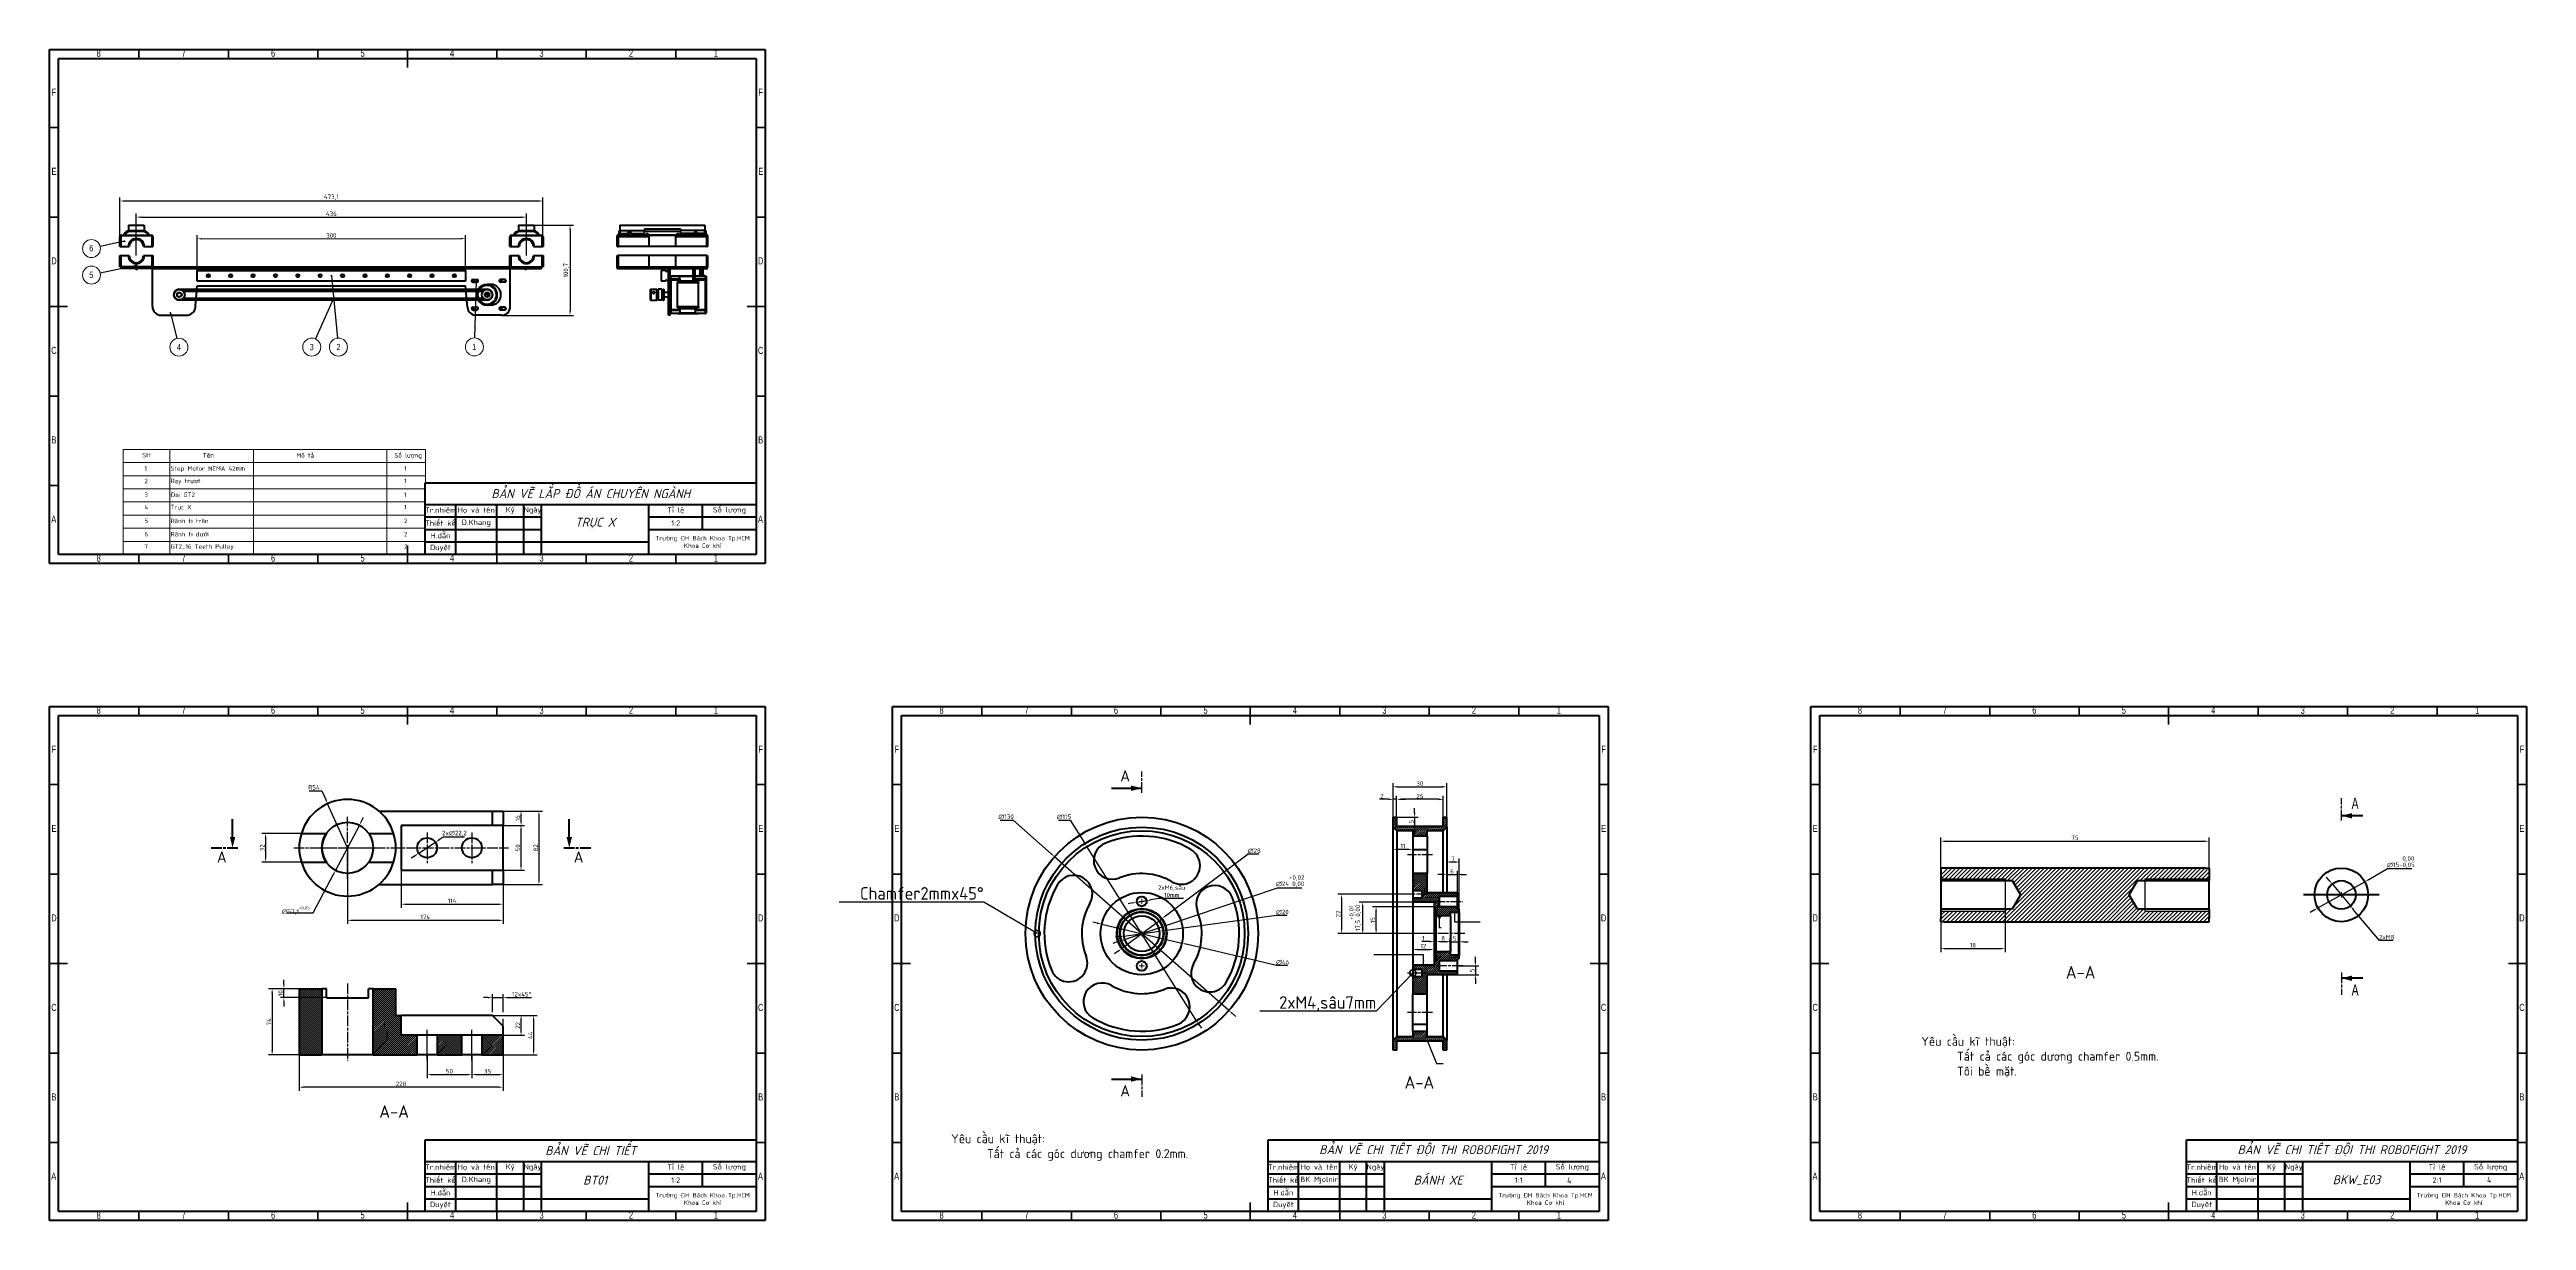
# Model space of a CAD drawing. Header units: millimetres. Extents: x -1615 to 4166, y 5 to 3174.
# Drawn here: x 15 to 1399, y 751 to 1405 of the extents above; entities that cross this region are included whole.
import ezdxf
from ezdxf import colors
from ezdxf.entities.mleader import LeaderData, LeaderLine
from ezdxf.math import Vec2, Vec3

# ---------------------------------------------------------------- set-up
doc = ezdxf.new("R2010")
doc.units = ezdxf.units.MM
doc.header["$LTSCALE"] = 0.25
doc.header["$PDSIZE"] = -1
doc.linetypes.add('ACAD_ISO08W100', pattern=[36, 24, -3, 6, -3])
doc.layers.get('0').update_dxf_attribs({"lineweight": 50})
for name, color, linetype, lineweight in [('duong tam', 2, 'ACAD_ISO08W100', 25), ('Hatch', 5, 'Continuous', 25), ('kich thuoc', 1, 'Continuous', 25), ('Net dam', 7, 'Continuous', 50), ('net manh', 3, 'Continuous', 25), ('van ban', 7, 'Continuous', 25)]:
    doc.layers.add(name, color=color, linetype=linetype, lineweight=lineweight)
doc.styles.add('SLDTEXTSTYLE0', font='TXT', dxfattribs={"width": 0.686449})
doc.styles.get("Standard").update_dxf_attribs({"font": ''})
doc.styles.add('tieng viet', font='')
doc.styles.get('Standard').set_extended_font_data('TCVN 7284')
doc.styles.get('tieng viet').set_extended_font_data('TCVN 7284')
doc.dimstyles.new('Copy of Ratio 0.5', dxfattribs={"dimtxt": 2.5, "dimasz": 2.5, "dimexe": 2, "dimexo": 0, "dimtad": 1, "dimtoh": 1, "dimdec": 1, "dimlfac": 0.5, "dimzin": 9, "dimtxsty": 'Standard', "dimcen": 2.5, "dimazin": 0, "dimtol": 1, "dimtm": 0.05, "dimtfac": 1, "dimtmove": 0, "dimatfit": 3, "dimfxl": 1, "dimtzin": 1, "dimarcsym": 0})
doc.dimstyles.new('Copy of Ratio 1', dxfattribs={"dimtxt": 2.5, "dimasz": 2.5, "dimexe": 2, "dimexo": 0, "dimtad": 1, "dimtoh": 1, "dimdec": 1, "dimzin": 9, "dimtxsty": 'Standard', "dimcen": 2.5, "dimazin": 0, "dimtol": 1, "dimtp": 0.01, "dimtfac": 1, "dimtmove": 0, "dimatfit": 3, "dimfxl": 1, "dimtzin": 1, "dimarcsym": 0})
doc.dimstyles.new('Copy(2) of Ratio 1', dxfattribs={"dimtxt": 2.5, "dimasz": 2.5, "dimexe": 2, "dimexo": 0, "dimtad": 1, "dimtoh": 1, "dimdec": 1, "dimzin": 9, "dimtxsty": 'Standard', "dimcen": 2.5, "dimazin": 0, "dimtol": 1, "dimtp": 0.02, "dimtfac": 1, "dimtmove": 0, "dimatfit": 3, "dimfxl": 1, "dimtzin": 1, "dimarcsym": 0})
doc.dimstyles.new('Ratio 0.5', dxfattribs={"dimtxt": 2.5, "dimasz": 2.5, "dimexe": 2, "dimexo": 0, "dimtad": 1, "dimtoh": 1, "dimdec": 1, "dimlfac": 0.5, "dimzin": 9, "dimtxsty": 'Standard', "dimcen": 2.5, "dimazin": 0, "dimtfac": 1, "dimtdec": 1, "dimtmove": 0, "dimatfit": 3, "dimfxl": 1, "dimtzin": 1, "dimarcsym": 0})
doc.dimstyles.new('Ratio 1', dxfattribs={"dimtxt": 2.5, "dimasz": 2.5, "dimexe": 2, "dimexo": 0, "dimtad": 1, "dimtoh": 1, "dimdec": 1, "dimzin": 9, "dimtxsty": 'Standard', "dimcen": 2.5, "dimazin": 0, "dimtfac": 1, "dimtdec": 1, "dimtmove": 0, "dimatfit": 3, "dimfxl": 1, "dimtzin": 1, "dimarcsym": 0})
doc.dimstyles.new('Ratio 2', dxfattribs={"dimtxt": 2.5, "dimasz": 2.5, "dimexe": 2, "dimexo": 0, "dimtad": 1, "dimtoh": 1, "dimdec": 1, "dimlfac": 2, "dimzin": 9, "dimtxsty": 'Standard', "dimcen": 2.5, "dimazin": 2, "dimtfac": 1, "dimtdec": 1, "dimtmove": 0, "dimatfit": 3, "dimfxl": 1, "dimtzin": 1, "dimarcsym": 0})
doc.dimstyles.new('Ratio 2$3', dxfattribs={"dimtxt": 2.5, "dimasz": 2.5, "dimexe": 2, "dimexo": 0, "dimtad": 1, "dimtoh": 1, "dimdec": 1, "dimlfac": 2, "dimzin": 9, "dimtxsty": 'Standard', "dimcen": 2.5, "dimazin": 2, "dimtfac": 1, "dimtdec": 1, "dimtmove": 0, "dimatfit": 3, "dimfxl": 1, "dimtzin": 1, "dimarcsym": 0})
doc.dimstyles.new('SLDDIMSTYLE0', dxfattribs={"dimtxt": 0.18, "dimasz": 1.016, "dimexe": 0, "dimexo": 0.0625, "dimgap": 0, "dimtad": 0, "dimtih": 1, "dimtoh": 1, "dimdec": 0, "dimrnd": 1e-09, "dimzin": 0, "dimdsep": 46, "dimtxsty": 'Standard', "dimblk1": 'DOT', "dimblk2": 'DOT', "dimsah": 1, "dimcen": 0.09, "dimadec": 0, "dimazin": 0, "dimtfac": 1.016, "dimtdec": 0, "dimtofl": 0, "dimtmove": 0, "dimatfit": 3, "dimldrblk": 'DOT', "dimfxl": 1, "dimfrac": 2, "dimtolj": 1, "dimtzin": 0, "dimarcsym": 0})

msp = doc.modelspace()

# ---------------------------------------------------------------- texts
at = {"color": 7, "linetype": 'Continuous', "lineweight": 0, "char_height": 3.969, "attachment_point": 2, "style": 'SLDTEXTSTYLE0'}
for s, insert in [('8', (42.46, 1405.134)), ('7', (89.96, 1405.134)), ('6', (139.96, 1405.134)), ('5', (189.96, 1405.134)), ('4', (239.96, 1405.134)), ('3', (289.96, 1405.134)), ('2', (339.96, 1405.134)), ('1', (387.46, 1405.134)), ('F', (17.458, 1383.384)), ('F', (412.458, 1383.384)), ('E', (17.508, 1339.134)), ('E', (412.508, 1339.134)), ('D', (17.453, 1289.134)), ('D', (412.453, 1289.134)), ('C', (17.459, 1239.134)), ('C', (412.459, 1239.134)), ('B', (17.471, 1189.134)), ('B', (412.471, 1189.134)), ('A', (17.34, 1144.884)), ('A', (412.34, 1144.884)), ('8', (42.46, 1123.134)), ('7', (89.96, 1123.134)), ('6', (139.96, 1123.134)), ('5', (189.96, 1123.134)), ('4', (239.96, 1123.134)), ('3', (289.96, 1123.134)), ('2', (339.96, 1123.134)), ('1', (387.46, 1123.134)), ('8', (42.46, 1038.137)), ('7', (89.96, 1038.137)), ('6', (139.96, 1038.137)), ('5', (189.96, 1038.137)), ('4', (239.96, 1038.137)), ('3', (289.96, 1038.137)), ('2', (339.96, 1038.137)), ('1', (387.46, 1038.137)), ('8', (513.575, 1038.134)), ('7', (561.075, 1038.134)), ('6', (611.075, 1038.134)), ('5', (661.075, 1038.134)), ('4', (711.075, 1038.134)), ('3', (761.075, 1038.134)), ('2', (811.075, 1038.134)), ('1', (858.575, 1038.134)), ('8', (1026.839, 1038.134)), ('7', (1074.339, 1038.134)), ('6', (1124.339, 1038.134)), ('5', (1174.339, 1038.134)), ('4', (1224.339, 1038.134)), ('3', (1274.339, 1038.134)), ('2', (1324.339, 1038.134)), ('1', (1371.839, 1038.134)), ('F', (17.458, 1016.387)), ('F', (412.458, 1016.387)), ('F', (488.573, 1016.384)), ('F', (883.573, 1016.384)), ('F', (1001.837, 1016.384)), ('F', (1396.837, 1016.384)), ('E', (17.508, 972.137)), ('E', (412.508, 972.137)), ('E', (488.623, 972.134)), ('E', (883.623, 972.134)), ('E', (1001.887, 972.134)), ('E', (1396.887, 972.134)), ('D', (17.453, 922.137)), ('D', (412.453, 922.137)), ('D', (488.568, 922.134)), ('D', (883.568, 922.134)), ('D', (1001.832, 922.134)), ('D', (1396.832, 922.134)), ('C', (17.459, 872.137)), ('C', (412.459, 872.137)), ('C', (488.574, 872.134)), ('C', (883.574, 872.134)), ('C', (1001.838, 872.134)), ('C', (1396.838, 872.134)), ('B', (17.471, 822.137)), ('B', (412.471, 822.137)), ('B', (488.586, 822.134)), ('B', (883.586, 822.134)), ('B', (1001.85, 822.134)), ('B', (1396.85, 822.134)), ('A', (17.34, 777.887)), ('A', (412.34, 777.887)), ('A', (488.455, 777.884)), ('A', (883.455, 777.884)), ('A', (1001.719, 777.884)), ('A', (1396.719, 777.884)), ('8', (42.46, 756.137)), ('7', (89.96, 756.137)), ('6', (139.96, 756.137)), ('5', (189.96, 756.137)), ('4', (239.96, 756.137)), ('3', (289.96, 756.137)), ('2', (339.96, 756.137)), ('1', (387.46, 756.137)), ('8', (513.575, 756.134)), ('7', (561.075, 756.134)), ('6', (611.075, 756.134)), ('5', (661.075, 756.134)), ('4', (711.075, 756.134)), ('3', (761.075, 756.134)), ('2', (811.075, 756.134)), ('1', (858.575, 756.134)), ('8', (1026.839, 756.134)), ('7', (1074.339, 756.134)), ('6', (1124.339, 756.134)), ('5', (1174.339, 756.134)), ('4', (1224.339, 756.134)), ('3', (1274.339, 756.134)), ('2', (1324.339, 756.134)), ('1', (1371.839, 756.134))]:
    msp.add_mtext(s, dxfattribs=dict(at, insert=insert))
at = {"layer": 'Net dam', "char_height": 6.35, "attachment_point": 1, "style": 'tieng viet'}
for insert in [(613.449, 1002.678), (108.543, 957.394), (307.989, 957.394), (613.449, 826.793)]:
    msp.add_mtext('A', dxfattribs=dict(at, insert=insert))
at = {"layer": 'Net dam', "linetype": 'Continuous', "char_height": 6.35, "attachment_point": 1, "style": 'SLDTEXTSTYLE0'}
for insert in [(1301.664, 987.283), (1301.664, 883.076)]:
    msp.add_mtext('A', dxfattribs=dict(at, insert=insert))
at = {"layer": 'van ban', "style": 'tieng viet'}
for s, width, gutter_width, heights, insert, char_height, attachment_point in [('{\\fTCVN 7284|b0|i1|c0|p34;BẢN VẼ LẮP ĐỒ ÁN CHUYÊN NGÀNH}', 185, 12.5, [0], (317.5, 1157.166), 5, 5), ('Tr.nhiệm', 17, 12.5, [0], (233.5, 1147.666), 3, 5), ('Họ và tên', 23, 12.5, [0], (253.5, 1147.666), 3, 5), ('Ký', 15, 12.5, [0], (272.5, 1147.666), 3, 5), ('Ngày', 10, 12.5, [0], (285, 1147.666), 3, 5), ('Tỉ lệ', 30, 12.5, [0], (365, 1147.666), 3, 5), ('Số lượng', 30, 12.5, [0], (395, 1147.666), 3, 5), ('Thiết kế', 17, 12.5, [0], (233.5, 1140.666), 3, 5), ('H.dẫn', 17, 12.5, [0], (233.5, 1133.666), 3, 5), ('D.Khang', 23, 12.5, [0], (253.5, 1140.666), 3, 5), ('{\\fTCVN 7284|b0|i1|c0|p34;TRỤC X}', 60, 12.5, [0], (320, 1140.666), 5, 5), ('1:2', 30, 12.5, [0], (365, 1140.666), 3, 5), ('Duyệt', 17, 12.5, [0], (233.5, 1126.666), 3, 5), ('\\pxsm1;Trường ĐH Bách Khoa Tp.HCM\\PKhoa Cơ khí', 60, 12.5, [0], (380, 1130.166), 2.5, 5), ('\\pxqc;A-A', 38.9219, 17.5, [0], (1130.753, 893.286), 7, 1), ('A-A', 39.51353, 17.5, [0], (772.342, 831.784), 7, 1), ('\\pxqc;A-A', 29.59863, 17.5, [0], (192.788, 815.515), 7, 1), ('{\\fTCVN 7284|b0|i1|c0|p34;BẢN VẼ CHI TIẾT }', 185, 12.5, [0], (317.5, 790.166), 5, 5), ('{\\fTCVN 7284|b0|i1|c0|p34;BẢN VẼ CHI TIẾT ĐỘI THI ROBOFIGHT 2019}', 185, 12.5, [0], (788.615, 790.166), 5, 5), ('{\\fTCVN 7284|b0|i1|c0|p34;BẢN VẼ CHI TIẾT ĐỘI THI ROBOFIGHT 2019}', 185, 12.5, [0], (1301.879, 790.166), 5, 5), ('Thiết kế', 17, 12.5, [0], (233.5, 773.666), 3, 5), ('Tr.nhiệm', 17, 12.5, [0], (233.5, 780.666), 3, 5), ('Họ và tên', 23, 12.5, [0], (253.5, 780.666), 3, 5), ('D.Khang', 23, 12.5, [3.9], (253.5, 773.666), 3, 5), ('Ký', 15, 12.5, [0], (272.5, 780.666), 3, 5), ('Ngày', 10, 12.5, [0], (285, 780.666), 3, 5), ('{\\fTCVN 7284|b0|i1|c0|p34;BT01}', 60, 12.5, [0], (320, 773.666), 5, 5), ('Tỉ lệ', 30, 12.5, [0], (365, 780.666), 3, 5), ('Số lượng', 30, 12.5, [0], (395, 780.666), 3, 5), ('Thiết kế', 17, 12.5, [0], (704.615, 773.666), 3, 5), ('Tr.nhiệm', 17, 12.5, [0], (704.615, 780.666), 3, 5), ('BK Mjolnir', 23, 12.5, [0], (724.615, 773.666), 3, 5), ('Họ và tên', 23, 12.5, [0], (724.615, 780.666), 3, 5), ('Ký', 15, 12.5, [0], (743.615, 780.666), 3, 5), ('Ngày', 10, 12.5, [0], (756.115, 780.666), 3, 5), ('{\\fTCVN 7284|b0|i1|c0|p34;BÁNH XE}', 60, 12.5, [0], (791.115, 773.666), 5, 5), ('Tỉ lệ', 30, 12.5, [0], (836.115, 780.666), 3, 5), ('Số lượng', 30, 12.5, [0], (866.115, 780.666), 3, 5), ('Thiết kế', 17, 12.5, [0], (1217.879, 773.666), 3, 5), ('Tr.nhiệm', 17, 12.5, [0], (1217.879, 780.666), 3, 5), ('BK Mjolnir', 23, 12.5, [0], (1237.879, 773.666), 3, 5), ('Họ và tên', 23, 12.5, [0], (1237.879, 780.666), 3, 5), ('Ký', 15, 12.5, [0], (1256.879, 780.666), 3, 5), ('Ngày', 10, 12.5, [0], (1269.379, 780.666), 3, 5), ('{\\fTCVN 7284|b0|i1|c0|p34;BKW_E03}', 60, 12.5, [0], (1304.379, 773.666), 5, 5), ('Tỉ lệ', 30, 12.5, [0], (1349.379, 780.666), 3, 5), ('Số lượng', 30, 12.5, [0], (1379.379, 780.666), 3, 5), ('Duyệt', 17, 12.5, [0], (233.5, 759.666), 3, 5), ('H.dẫn', 17, 12.5, [0], (233.5, 766.666), 3, 5), ('\\pxsm1;Trường ĐH Bách Khoa Tp.HCM\\PKhoa Cơ khí', 60, 12.5, [0], (380, 763.166), 2.5, 5), ('1:2', 30, 12.5, [0], (365, 773.666), 3, 5), ('Duyệt', 17, 12.5, [0], (704.615, 759.666), 3, 5), ('H.dẫn', 17, 12.5, [0], (704.615, 766.666), 3, 5), ('\\pxsm1;Trường ĐH Bách Khoa Tp.HCM\\PKhoa Cơ khí', 60, 12.5, [0], (851.115, 763.166), 2.5, 5), ('1:1', 30, 12.5, [0], (836.115, 773.666), 3, 5), ('Duyệt', 17, 12.5, [0], (1217.879, 759.666), 3, 5), ('H.dẫn', 17, 12.5, [0], (1217.879, 766.666), 3, 5), ('\\pxsm1;Trường ĐH Bách Khoa Tp.HCM\\PKhoa Cơ khí', 60, 12.5, [0], (1364.379, 763.166), 2.5, 5), ('2:1', 30, 12.5, [0], (1349.379, 773.666), 3, 5)]:
    msp.add_mtext_dynamic_manual_height_columns(s, width=width, gutter_width=gutter_width, heights=heights, dxfattribs=dict(at, insert=insert, char_height=char_height, attachment_point=attachment_point))
at = {"layer": 'van ban', "attachment_point": 1}
for s, width, insert, char_height in [('Yêu cầu kĩ thuật:\\P^ITất cả các góc dương chamfer 0.5mm.\\P^ITôi bề mặt.', 154.33451, (1061.131, 853.712), 5), ('Yêu cầu kĩ thuật:\\P^ITất cả các góc dương chamfer 0.2mm.', 154.33451, (518.916, 799.318), 5), ('4', 30, (863.163, 775.261), 3.5), ('4', 30, (1377.334, 775.696), 3.5)]:
    msp.add_mtext_dynamic_manual_height_columns(s, width=width, gutter_width=17.5, heights=[0], dxfattribs=dict(at, insert=insert, char_height=char_height))

# ---------------------------------------------------------------- blocks, each defined once
blk = doc.blocks.new('*D1091')
at = {"layer": 'Defpoints', "color": 0, "transparency": 16777216}
for p in [(170.4, 983.9), (181.5, 959.3)]:
    blk.add_point(p, dxfattribs=at)
at = {"layer": 'kich thuoc', "color": 0, "lineweight": -2, "transparency": 16777216}
for p, q in [((160.2, 991.2), (167.1, 991.2)), ((167.1, 991.2), (169.4, 986.2)), ((181.5, 959.3), (170.4, 983.9))]:
    blk.add_line(p, q, dxfattribs=at)
at = {"layer": 'kich thuoc', "color": 0, "transparency": 16777216}
blk.add_solid([(169.8, 986.4), (169, 986), (170.4, 983.9)], dxfattribs=at)
at = {"layer": 'kich thuoc', "color": 0, "transparency": 16777216, "insert": (162.8, 993.1), "char_height": 2.5, "attachment_point": 5}
blk.add_mtext('R54', dxfattribs=at)
blk = doc.blocks.new('*D1092')
at = {"layer": 'Defpoints', "color": 0, "transparency": 16777216}
for p in [(181.5, 959.3), (268.5, 938.8), (268.5, 918.8)]:
    blk.add_point(p, dxfattribs=at)
at = {"layer": 'kich thuoc', "color": 0, "lineweight": -2, "transparency": 16777216}
for p, q in [((181.5, 959.3), (181.5, 916.8)), ((268.5, 938.8), (268.5, 916.8)), ((184, 918.8), (266, 918.8))]:
    blk.add_line(p, q, dxfattribs=at)
at = {"layer": 'kich thuoc', "color": 0, "transparency": 16777216}
for points in [[(184, 919.2), (184, 918.4), (181.5, 918.8)], [(266, 919.2), (266, 918.4), (268.5, 918.8)]]:
    blk.add_solid(points, dxfattribs=at)
at = {"layer": 'kich thuoc', "color": 0, "transparency": 16777216, "insert": (225, 920.7), "char_height": 2.5, "attachment_point": 5}
blk.add_mtext('174', dxfattribs=at)
blk = doc.blocks.new('*D1093')
at = {"layer": 'Defpoints', "color": 0, "transparency": 16777216}
for p in [(155.7, 967.3), (135.7, 951.3), (155.7, 951.3)]:
    blk.add_point(p, dxfattribs=at)
at = {"layer": 'kich thuoc', "color": 0, "lineweight": -2, "transparency": 16777216}
for p, q in [((155.7, 967.3), (133.7, 967.3)), ((135.7, 964.8), (135.7, 953.8)), ((155.7, 951.3), (133.7, 951.3))]:
    blk.add_line(p, q, dxfattribs=at)
at = {"layer": 'kich thuoc', "color": 0, "transparency": 16777216}
for points in [[(135.3, 964.8), (136.2, 964.8), (135.7, 967.3)], [(135.3, 953.8), (136.2, 953.8), (135.7, 951.3)]]:
    blk.add_solid(points, dxfattribs=at)
at = {"layer": 'kich thuoc', "color": 0, "transparency": 16777216, "insert": (133.9, 959.3), "char_height": 2.5, "attachment_point": 5, "rotation": 90}
blk.add_mtext('32', dxfattribs=at)
blk = doc.blocks.new('*U1094')
at = {"layer": 'duong tam', "color": 0, "transparency": 16777216}
for p, q in [((0, 2.855), (0, 17.275)), ((-14.395, 0), (-2.855, 0)), ((2.855, 0), (14.395, 0)), ((0, -17.275), (0, -2.855))]:
    blk.add_line(p, q, dxfattribs=at)
at = {"layer": 'duong tam', "color": 0, "linetype": 'Continuous', "transparency": 16777216}
for p, q in [((-1.4275, 0), (1.4275, 0)), ((0, -1.4275), (0, 1.4275))]:
    blk.add_line(p, q, dxfattribs=at)
blk = doc.blocks.new('*D1095')
at = {"layer": 'Defpoints', "color": 0, "transparency": 16777216}
for p in [(221.4, 956.3), (230.7, 962.4)]:
    blk.add_point(p, dxfattribs=at)
at = {"layer": 'kich thuoc', "color": 0, "lineweight": -2, "transparency": 16777216}
for p, q in [((221.4, 956.3), (230.7, 962.4)), ((235, 965.2), (232.8, 963.7)), ((247, 965.2), (235, 965.2)), ((219.3, 954.9), (217.2, 953.5))]:
    blk.add_line(p, q, dxfattribs=at)
at = {"layer": 'kich thuoc', "color": 0, "transparency": 16777216}
for points in [[(219.1, 955.2), (219.5, 954.5), (221.4, 956.3)], [(232.5, 964.1), (233, 963.4), (230.7, 962.4)]]:
    blk.add_solid(points, dxfattribs=at)
at = {"layer": 'kich thuoc', "color": 0, "transparency": 16777216, "insert": (241.3, 967.3), "char_height": 2.5, "attachment_point": 5}
blk.add_mtext('2x∅22,2', dxfattribs=at)
blk = doc.blocks.new('*U1096')
at = {"layer": 'duong tam', "color": 0, "ltscale": 0.25, "transparency": 16777216}
blk.add_line((0, -8.5), (0, 8.62), dxfattribs=at)
blk = doc.blocks.new('*U1097')
at = {"layer": 'duong tam', "color": 0, "ltscale": 0.25, "transparency": 16777216}
blk.add_line((0, -8.5), (0, 8.62), dxfattribs=at)
blk = doc.blocks.new('*D1098')
at = {"layer": 'Defpoints', "color": 0, "transparency": 16777216}
for p in [(154.5, 843.6), (268.5, 843.6), (154.5, 825.6)]:
    blk.add_point(p, dxfattribs=at)
at = {"layer": 'kich thuoc', "color": 0, "lineweight": -2, "transparency": 16777216}
for p, q in [((154.5, 843.6), (154.5, 823.6)), ((268.5, 843.6), (268.5, 823.6)), ((266, 825.6), (157, 825.6))]:
    blk.add_line(p, q, dxfattribs=at)
at = {"layer": 'kich thuoc', "color": 0, "transparency": 16777216}
for points in [[(157, 826), (157, 825.2), (154.5, 825.6)], [(266, 826), (266, 825.2), (268.5, 825.6)]]:
    blk.add_solid(points, dxfattribs=at)
at = {"layer": 'kich thuoc', "color": 0, "transparency": 16777216, "insert": (211.5, 827.5), "char_height": 2.5, "attachment_point": 5}
blk.add_mtext('228', dxfattribs=at)
blk = doc.blocks.new('*D1099')
at = {"layer": 'Defpoints', "color": 0, "transparency": 16777216}
for p in [(251, 843.6), (268.5, 843.6), (268.5, 832.6)]:
    blk.add_point(p, dxfattribs=at)
at = {"layer": 'kich thuoc', "color": 0, "lineweight": -2, "transparency": 16777216}
for p, q in [((251, 843.6), (251, 830.6)), ((253.5, 832.6), (266, 832.6)), ((268.5, 843.6), (268.5, 830.6))]:
    blk.add_line(p, q, dxfattribs=at)
at = {"layer": 'kich thuoc', "color": 0, "transparency": 16777216}
for points in [[(253.5, 833), (253.5, 832.2), (251, 832.6)], [(266, 833), (266, 832.2), (268.5, 832.6)]]:
    blk.add_solid(points, dxfattribs=at)
at = {"layer": 'kich thuoc', "color": 0, "transparency": 16777216, "insert": (259.8, 834.5), "char_height": 2.5, "attachment_point": 5}
blk.add_mtext('35', dxfattribs=at)
blk = doc.blocks.new('*D1100')
at = {"layer": 'Defpoints', "color": 0, "transparency": 16777216}
for p in [(226, 843.6), (251, 843.6), (251, 832.6)]:
    blk.add_point(p, dxfattribs=at)
at = {"layer": 'kich thuoc', "color": 0, "lineweight": -2, "transparency": 16777216}
for p, q in [((226, 843.6), (226, 830.6)), ((228.5, 832.6), (248.5, 832.6)), ((251, 843.6), (251, 830.6))]:
    blk.add_line(p, q, dxfattribs=at)
at = {"layer": 'kich thuoc', "color": 0, "transparency": 16777216}
for points in [[(228.5, 833), (228.5, 832.2), (226, 832.6)], [(248.5, 833), (248.5, 832.2), (251, 832.6)]]:
    blk.add_solid(points, dxfattribs=at)
at = {"layer": 'kich thuoc', "color": 0, "transparency": 16777216, "insert": (238.5, 834.5), "char_height": 2.5, "attachment_point": 5}
blk.add_mtext('50', dxfattribs=at)
blk = doc.blocks.new('*D1101')
at = {"layer": 'Defpoints', "color": 0, "transparency": 16777216}
for p in [(268.5, 979.8), (268.5, 938.8), (288.5, 938.8)]:
    blk.add_point(p, dxfattribs=at)
at = {"layer": 'kich thuoc', "color": 0, "lineweight": -2, "transparency": 16777216}
for p, q in [((268.5, 979.8), (290.5, 979.8)), ((288.5, 977.3), (288.5, 941.3)), ((268.5, 938.8), (290.5, 938.8))]:
    blk.add_line(p, q, dxfattribs=at)
at = {"layer": 'kich thuoc', "color": 0, "transparency": 16777216}
for points in [[(288.1, 977.3), (289, 977.3), (288.5, 979.8)], [(288.1, 941.3), (289, 941.3), (288.5, 938.8)]]:
    blk.add_solid(points, dxfattribs=at)
at = {"layer": 'kich thuoc', "color": 0, "transparency": 16777216, "insert": (286.7, 959.3), "char_height": 2.5, "attachment_point": 5, "rotation": 90}
blk.add_mtext('82', dxfattribs=at)
blk = doc.blocks.new('*D1102')
at = {"layer": 'Defpoints', "color": 0, "transparency": 16777216}
for p in [(268.5, 979.8), (268.5, 971.8), (278.5, 971.8)]:
    blk.add_point(p, dxfattribs=at)
at = {"layer": 'kich thuoc', "color": 0, "lineweight": -2, "transparency": 16777216}
for p, q in [((268.5, 979.8), (280.5, 979.8)), ((268.5, 971.8), (280.5, 971.8)), ((278.5, 977.3), (278.5, 974.3))]:
    blk.add_line(p, q, dxfattribs=at)
at = {"layer": 'kich thuoc', "color": 0, "transparency": 16777216}
for points in [[(278.1, 977.3), (279, 977.3), (278.5, 979.8)], [(278.1, 974.3), (279, 974.3), (278.5, 971.8)]]:
    blk.add_solid(points, dxfattribs=at)
at = {"layer": 'kich thuoc', "color": 0, "transparency": 16777216, "insert": (276.7, 975.8), "char_height": 2.5, "attachment_point": 5, "rotation": 90}
blk.add_mtext('16', dxfattribs=at)
blk = doc.blocks.new('*D1103')
at = {"layer": 'Defpoints', "color": 0, "transparency": 16777216}
for p in [(268.5, 971.8), (268.5, 946.8), (278.5, 946.8)]:
    blk.add_point(p, dxfattribs=at)
at = {"layer": 'kich thuoc', "color": 0, "lineweight": -2, "transparency": 16777216}
for p, q in [((268.5, 971.8), (280.5, 971.8)), ((278.5, 969.3), (278.5, 949.3)), ((268.5, 946.8), (280.5, 946.8))]:
    blk.add_line(p, q, dxfattribs=at)
at = {"layer": 'kich thuoc', "color": 0, "transparency": 16777216}
for points in [[(278.1, 969.3), (279, 969.3), (278.5, 971.8)], [(278.1, 949.3), (279, 949.3), (278.5, 946.8)]]:
    blk.add_solid(points, dxfattribs=at)
at = {"layer": 'kich thuoc', "color": 0, "transparency": 16777216, "insert": (276.7, 959.3), "char_height": 2.5, "attachment_point": 5, "rotation": 90}
blk.add_mtext('50', dxfattribs=at)
blk = doc.blocks.new('*D1104')
at = {"layer": 'Defpoints', "color": 0, "transparency": 16777216}
for p in [(211.5, 946.8), (268.5, 938.8), (268.5, 927.8)]:
    blk.add_point(p, dxfattribs=at)
at = {"layer": 'kich thuoc', "color": 0, "lineweight": -2, "transparency": 16777216}
for p, q in [((211.5, 946.8), (211.5, 925.8)), ((214, 927.8), (266, 927.8)), ((268.5, 938.8), (268.5, 925.8))]:
    blk.add_line(p, q, dxfattribs=at)
at = {"layer": 'kich thuoc', "color": 0, "transparency": 16777216}
for points in [[(214, 928.2), (214, 927.4), (211.5, 927.8)], [(266, 928.2), (266, 927.4), (268.5, 927.8)]]:
    blk.add_solid(points, dxfattribs=at)
at = {"layer": 'kich thuoc', "color": 0, "transparency": 16777216, "insert": (240, 929.7), "char_height": 2.5, "attachment_point": 5}
blk.add_mtext('114', dxfattribs=at)
blk = doc.blocks.new('*D1105')
at = {"layer": 'Defpoints', "color": 0, "transparency": 16777216}
for p in [(268.5, 875.6), (262.5, 865.6), (268.5, 859.6)]:
    blk.add_point(p, dxfattribs=at)
at = {"layer": 'kich thuoc', "color": 0, "lineweight": -2, "transparency": 16777216}
for p, q in [((260, 875.6), (257.5, 875.6)), ((262.5, 867.5), (262.5, 877.6)), ((262.5, 875.6), (268.5, 875.6)), ((268.5, 867.5), (268.5, 877.6)), ((271, 875.6), (284.3, 875.6)), ((268.5, 859.6), (268.5, 863.7))]:
    blk.add_line(p, q, dxfattribs=at)
at = {"layer": 'kich thuoc', "color": 0, "transparency": 16777216}
for points in [[(260, 876), (260, 875.2), (262.5, 875.6)], [(271, 876), (271, 875.2), (268.5, 875.6)]]:
    blk.add_solid(points, dxfattribs=at)
at = {"layer": 'kich thuoc', "color": 0, "transparency": 16777216, "insert": (278.9, 877.5), "char_height": 2.5, "attachment_point": 5}
blk.add_mtext('12x45%%D', dxfattribs=at)
blk = doc.blocks.new('*D1106')
at = {"layer": 'Defpoints', "color": 0, "transparency": 16777216}
for p in [(262.5, 865.6), (268.5, 843.6), (285.5, 843.6)]:
    blk.add_point(p, dxfattribs=at)
at = {"layer": 'kich thuoc', "color": 0, "lineweight": -2, "transparency": 16777216}
for p, q in [((262.5, 865.6), (287.5, 865.6)), ((285.5, 863.1), (285.5, 846.1)), ((268.5, 843.6), (287.5, 843.6))]:
    blk.add_line(p, q, dxfattribs=at)
at = {"layer": 'kich thuoc', "color": 0, "transparency": 16777216}
for points in [[(285.1, 863.1), (286, 863.1), (285.5, 865.6)], [(285.1, 846.1), (286, 846.1), (285.5, 843.6)]]:
    blk.add_solid(points, dxfattribs=at)
at = {"layer": 'kich thuoc', "color": 0, "transparency": 16777216, "insert": (283.7, 854.6), "char_height": 2.5, "attachment_point": 5, "rotation": 90}
blk.add_mtext('44', dxfattribs=at)
blk = doc.blocks.new('*D1107')
at = {"layer": 'Defpoints', "color": 0, "transparency": 16777216}
for p in [(262.5, 865.6), (268.5, 854.6), (278.5, 854.6)]:
    blk.add_point(p, dxfattribs=at)
at = {"layer": 'kich thuoc', "color": 0, "lineweight": -2, "transparency": 16777216}
for p, q in [((262.5, 865.6), (280.5, 865.6)), ((278.5, 863.1), (278.5, 857.1)), ((268.5, 854.6), (280.5, 854.6))]:
    blk.add_line(p, q, dxfattribs=at)
at = {"layer": 'kich thuoc', "color": 0, "transparency": 16777216}
for points in [[(278.1, 863.1), (279, 863.1), (278.5, 865.6)], [(278.1, 857.1), (279, 857.1), (278.5, 854.6)]]:
    blk.add_solid(points, dxfattribs=at)
at = {"layer": 'kich thuoc', "color": 0, "transparency": 16777216, "insert": (276.7, 860.1), "char_height": 2.5, "attachment_point": 5, "rotation": 90}
blk.add_mtext('22', dxfattribs=at)
blk = doc.blocks.new('*D1108')
at = {"layer": 'Defpoints', "color": 0, "transparency": 16777216}
for p in [(154.5, 880.6), (139.4, 843.6), (154.5, 843.6)]:
    blk.add_point(p, dxfattribs=at)
at = {"layer": 'kich thuoc', "color": 0, "lineweight": -2, "transparency": 16777216}
for p, q in [((154.5, 880.6), (137.4, 880.6)), ((139.4, 878.1), (139.4, 846.1)), ((154.5, 843.6), (137.4, 843.6))]:
    blk.add_line(p, q, dxfattribs=at)
at = {"layer": 'kich thuoc', "color": 0, "transparency": 16777216}
for points in [[(139, 878.1), (139.9, 878.1), (139.4, 880.6)], [(139, 846.1), (139.9, 846.1), (139.4, 843.6)]]:
    blk.add_solid(points, dxfattribs=at)
at = {"layer": 'kich thuoc', "color": 0, "transparency": 16777216, "insert": (137.6, 862.1), "char_height": 2.5, "attachment_point": 5, "rotation": 90}
blk.add_mtext('74', dxfattribs=at)
blk = doc.blocks.new('*D1109')
at = {"layer": 'Defpoints', "color": 0, "transparency": 16777216}
for p in [(146, 880.6), (154.5, 880.6), (169.7, 875.6)]:
    blk.add_point(p, dxfattribs=at)
at = {"layer": 'kich thuoc', "color": 0, "lineweight": -2, "transparency": 16777216}
for p, q in [((154.5, 880.6), (144, 880.6)), ((169.7, 875.6), (144, 875.6)), ((146, 883.1), (146, 885.6)), ((146, 875.6), (146, 880.6)), ((146, 873.1), (146, 870.6))]:
    blk.add_line(p, q, dxfattribs=at)
at = {"layer": 'kich thuoc', "color": 0, "transparency": 16777216}
for points in [[(145.6, 883.1), (146.4, 883.1), (146, 880.6)], [(145.6, 873.1), (146.4, 873.1), (146, 875.6)]]:
    blk.add_solid(points, dxfattribs=at)
at = {"layer": 'kich thuoc', "color": 0, "transparency": 16777216, "insert": (144.1, 878.1), "char_height": 2.5, "attachment_point": 5, "rotation": 90}
blk.add_mtext('10', dxfattribs=at)
blk = doc.blocks.new('*D1110')
at = {"layer": 'Defpoints', "color": 0, "transparency": 16777216}
for p in [(188.2, 971.9), (174.9, 946.7)]:
    blk.add_point(p, dxfattribs=at)
at = {"layer": 'kich thuoc', "color": 0, "lineweight": -2, "transparency": 16777216}
for p, q in [((188.2, 971.9), (174.9, 946.7)), ((189.4, 974.1), (190.5, 976.4)), ((162.3, 922.9), (173.7, 944.5)), ((147.7, 922.9), (162.3, 922.9))]:
    blk.add_line(p, q, dxfattribs=at)
at = {"layer": 'kich thuoc', "color": 0, "transparency": 16777216}
for points in [[(189, 974.3), (189.7, 974), (188.2, 971.9)], [(173.3, 944.7), (174.1, 944.3), (174.9, 946.7)]]:
    blk.add_solid(points, dxfattribs=at)
at = {"layer": 'kich thuoc', "color": 0, "transparency": 16777216, "insert": (160.5, 926.7), "char_height": 2.5, "attachment_point": 3}
blk.add_mtext('∅57,1{\\H0.7x;\\S+0,05^ ;}', dxfattribs=at)
blk = doc.blocks.new('SW_CENTERMARKSYMBOL_0')
at = {"color": 0, "linetype": 'Continuous', "lineweight": 0}
for p, q in [((-1, 0), (-1.5, 0)), ((0, 0), (-1, 0)), ((0, 1), (0, 1.5)), ((0, 0), (0, 1)), ((0, 0), (0, -1)), ((0, 0), (1, 0)), ((1, 0), (1.5, 0)), ((0, -1), (0, -1.5))]:
    blk.add_line(p, q, dxfattribs=at)
blk = doc.blocks.new('SW_CENTERMARKSYMBOL_1')
at = {"color": 0, "linetype": 'Continuous', "lineweight": 0}
for p, q in [((-1, 0), (-1.5, 0)), ((0, 0), (-1, 0)), ((0, 1), (0, 1.5)), ((0, 0), (0, 1)), ((0, 0), (0, -1)), ((0, 0), (1, 0)), ((1, 0), (1.5, 0)), ((0, -1), (0, -1.5))]:
    blk.add_line(p, q, dxfattribs=at)
blk = doc.blocks.new('SW_CENTERMARKSYMBOL_2')
at = {"color": 0, "linetype": 'Continuous', "lineweight": 0}
for p, q in [((-1, 0), (-1.5, 0)), ((0, 0), (-1, 0)), ((0, 1), (0, 1.5)), ((0, 0), (0, 1)), ((0, 0), (0, -1)), ((0, 0), (1, 0)), ((1, 0), (1.5, 0)), ((0, -1), (0, -1.5))]:
    blk.add_line(p, q, dxfattribs=at)
blk = doc.blocks.new('*D1111')
at = {"layer": 'Defpoints', "color": 0, "transparency": 16777216}
for p in [(576.7, 954.3), (674.2, 868.4)]:
    blk.add_point(p, dxfattribs=at)
at = {"layer": 'kich thuoc', "color": 0, "lineweight": -2, "transparency": 16777216}
for p, q in [((546.4, 974.8), (553.5, 974.8)), ((553.5, 974.8), (574.8, 956)), ((674.2, 868.4), (576.7, 954.3)), ((676.1, 866.7), (678, 865.1))]:
    blk.add_line(p, q, dxfattribs=at)
at = {"layer": 'kich thuoc', "color": 0, "transparency": 16777216}
for points in [[(575.1, 956.3), (574.5, 955.7), (576.7, 954.3)], [(676.4, 867), (675.8, 866.4), (674.2, 868.4)]]:
    blk.add_solid(points, dxfattribs=at)
at = {"layer": 'kich thuoc', "color": 0, "transparency": 16777216, "insert": (549.6, 976.6), "char_height": 2.5, "attachment_point": 5}
blk.add_mtext('∅130', dxfattribs=at)
blk = doc.blocks.new('*D1112')
at = {"layer": 'Defpoints', "color": 0, "transparency": 16777216}
for p in [(594.8, 960), (656.1, 862.7)]:
    blk.add_point(p, dxfattribs=at)
at = {"layer": 'kich thuoc', "color": 0, "lineweight": -2, "transparency": 16777216}
for p, q in [((578.9, 974.8), (585.5, 974.8)), ((585.5, 974.8), (593.5, 962.1)), ((656.1, 862.7), (594.8, 960)), ((657.4, 860.6), (658.8, 858.5))]:
    blk.add_line(p, q, dxfattribs=at)
at = {"layer": 'kich thuoc', "color": 0, "transparency": 16777216}
for points in [[(593.8, 962.3), (593.1, 961.9), (594.8, 960)], [(657.8, 860.8), (657.1, 860.4), (656.1, 862.7)]]:
    blk.add_solid(points, dxfattribs=at)
at = {"layer": 'kich thuoc', "color": 0, "transparency": 16777216, "insert": (581.9, 976.6), "char_height": 2.5, "attachment_point": 5}
blk.add_mtext('∅115', dxfattribs=at)
blk = doc.blocks.new('_DotSmall')
at = {"color": 0, "linetype": 'ByBlock', "const_width": 0.5}
blk.add_lwpolyline([(-0.0625, 0, 1), (0.0625, 0, 1)], format="xyb", close=True, dxfattribs=at)
blk = doc.blocks.new('*D1113')
at = {"layer": 'Defpoints', "color": 0, "transparency": 16777216}
for p in [(622.7, 928.9), (628.2, 929.8)]:
    blk.add_point(p, dxfattribs=at)
at = {"layer": 'kich thuoc', "color": 0, "lineweight": -2, "transparency": 16777216}
for p, q in [((620.3, 928.5), (617.8, 928.1)), ((622.7, 928.9), (628.2, 929.8)), ((635, 930.9), (630.6, 930.2)), ((648.8, 930.9), (635, 930.9))]:
    blk.add_line(p, q, dxfattribs=at)
at = {"layer": 'kich thuoc', "color": 0, "transparency": 16777216}
for points in [[(620.2, 928.9), (620.3, 928.1), (622.7, 928.9)], [(630.6, 930.6), (630.7, 929.8), (628.2, 929.8)]]:
    blk.add_solid(points, dxfattribs=at)
at = {"layer": 'kich thuoc', "color": 0, "transparency": 16777216, "insert": (642.2, 935), "char_height": 2.5, "width": 13.125, "attachment_point": 5}
blk.add_mtext('2xM6,sâu 10mm', dxfattribs=at)
blk = doc.blocks.new('*D1114')
at = {"layer": 'Defpoints', "color": 0, "transparency": 16777216}
for p in [(636.7, 919.7), (614.2, 903)]:
    blk.add_point(p, dxfattribs=at)
at = {"layer": 'kich thuoc', "color": 0, "lineweight": -2, "transparency": 16777216}
for p, q in [((685, 955.7), (638.7, 921.2)), ((690.9, 955.7), (685, 955.7)), ((614.2, 903), (636.7, 919.7)), ((612.2, 901.5), (610.2, 900))]:
    blk.add_line(p, q, dxfattribs=at)
at = {"layer": 'kich thuoc', "color": 0, "transparency": 16777216}
for points in [[(638.4, 921.5), (638.9, 920.9), (636.7, 919.7)], [(612, 901.8), (612.5, 901.2), (614.2, 903)]]:
    blk.add_solid(points, dxfattribs=at)
at = {"layer": 'kich thuoc', "color": 0, "transparency": 16777216, "insert": (688.3, 957.6), "char_height": 2.5, "attachment_point": 5}
blk.add_mtext('∅28', dxfattribs=at)
blk = doc.blocks.new('*D1115')
at = {"layer": 'Defpoints', "color": 0, "transparency": 16777216}
for p in [(636.8, 915.2), (614.1, 907.5)]:
    blk.add_point(p, dxfattribs=at)
at = {"layer": 'kich thuoc', "color": 0, "lineweight": -2, "transparency": 16777216}
for p, q in [((701.2, 936.8), (639.2, 916)), ((715, 936.8), (701.2, 936.8)), ((614.1, 907.5), (636.8, 915.2)), ((611.7, 906.7), (609.3, 905.9))]:
    blk.add_line(p, q, dxfattribs=at)
at = {"layer": 'kich thuoc', "color": 0, "transparency": 16777216}
for points in [[(639.1, 916.4), (639.3, 915.6), (636.8, 915.2)], [(611.6, 907.1), (611.8, 906.3), (614.1, 907.5)]]:
    blk.add_solid(points, dxfattribs=at)
at = {"layer": 'kich thuoc', "color": 0, "transparency": 16777216, "insert": (708.4, 940.9), "char_height": 2.5, "attachment_point": 5}
blk.add_mtext('∅24\\S+0,02^  0,00;', dxfattribs=at)
blk = doc.blocks.new('*D1116')
at = {"layer": 'Defpoints', "color": 0, "transparency": 16777216}
for p in [(615.5, 910), (635.4, 912.7)]:
    blk.add_point(p, dxfattribs=at)
at = {"layer": 'kich thuoc', "color": 0, "lineweight": -2, "transparency": 16777216}
for p, q in [((700.8, 921.5), (637.8, 913)), ((706.7, 921.5), (700.8, 921.5)), ((613.1, 909.7), (610.6, 909.4)), ((615.5, 910), (635.4, 912.7))]:
    blk.add_line(p, q, dxfattribs=at)
at = {"layer": 'kich thuoc', "color": 0, "transparency": 16777216}
for points in [[(613, 910.1), (613.1, 909.3), (615.5, 910)], [(637.8, 913.4), (637.9, 912.6), (635.4, 912.7)]]:
    blk.add_solid(points, dxfattribs=at)
at = {"layer": 'kich thuoc', "color": 0, "transparency": 16777216, "insert": (704, 923.4), "char_height": 2.5, "attachment_point": 5}
blk.add_mtext('∅20', dxfattribs=at)
blk = doc.blocks.new('*D1117')
at = {"layer": 'Defpoints', "color": 0, "transparency": 16777216}
for p in [(603.1, 916.7), (647.8, 906.1)]:
    blk.add_point(p, dxfattribs=at)
at = {"layer": 'kich thuoc', "color": 0, "lineweight": -2, "transparency": 16777216}
for p, q in [((600.6, 917.2), (598.2, 917.8)), ((603.1, 916.7), (647.8, 906.1)), ((700.8, 893.5), (650.3, 905.5)), ((706.9, 893.5), (700.8, 893.5))]:
    blk.add_line(p, q, dxfattribs=at)
at = {"layer": 'kich thuoc', "color": 0, "transparency": 16777216}
for points in [[(600.7, 917.6), (600.5, 916.8), (603.1, 916.7)], [(650.4, 905.9), (650.2, 905.1), (647.8, 906.1)]]:
    blk.add_solid(points, dxfattribs=at)
at = {"layer": 'kich thuoc', "color": 0, "transparency": 16777216, "insert": (704.2, 895.4), "char_height": 2.5, "attachment_point": 5}
blk.add_mtext('∅46', dxfattribs=at)
blk = doc.blocks.new('*D1118')
at = {"layer": 'Defpoints', "color": 0, "transparency": 16777216}
for p in [(776.9, 933.4), (737.1, 911.4), (765.9, 911.4)]:
    blk.add_point(p, dxfattribs=at)
at = {"layer": 'kich thuoc', "color": 0, "lineweight": -2, "transparency": 16777216}
for p, q in [((776.9, 933.4), (735.1, 933.4)), ((737.1, 930.9), (737.1, 913.9)), ((765.9, 911.4), (735.1, 911.4))]:
    blk.add_line(p, q, dxfattribs=at)
at = {"layer": 'kich thuoc', "color": 0, "transparency": 16777216}
for points in [[(736.7, 930.9), (737.5, 930.9), (737.1, 933.4)], [(736.7, 913.9), (737.5, 913.9), (737.1, 911.4)]]:
    blk.add_solid(points, dxfattribs=at)
at = {"layer": 'kich thuoc', "color": 0, "transparency": 16777216, "insert": (735.2, 922.4), "char_height": 2.5, "attachment_point": 5, "rotation": 90}
blk.add_mtext('22', dxfattribs=at)
blk = doc.blocks.new('*D1119')
at = {"layer": 'Defpoints', "color": 0, "transparency": 16777216}
for p in [(776.9, 928.9), (748.9, 911.4), (765.9, 911.4)]:
    blk.add_point(p, dxfattribs=at)
at = {"layer": 'kich thuoc', "color": 0, "lineweight": -2, "transparency": 16777216}
for p, q in [((776.9, 928.9), (746.9, 928.9)), ((748.9, 926.4), (748.9, 913.9)), ((765.9, 911.4), (746.9, 911.4))]:
    blk.add_line(p, q, dxfattribs=at)
at = {"layer": 'kich thuoc', "color": 0, "transparency": 16777216}
for points in [[(748.5, 926.4), (749.4, 926.4), (748.9, 928.9)], [(748.5, 913.9), (749.4, 913.9), (748.9, 911.4)]]:
    blk.add_solid(points, dxfattribs=at)
at = {"layer": 'kich thuoc', "color": 0, "transparency": 16777216, "insert": (744.7, 920.1), "char_height": 2.5, "width": 11, "attachment_point": 5, "rotation": 90}
blk.add_mtext('17,5\\S+0,01^  0,00;', dxfattribs=at)
blk = doc.blocks.new('*D1120')
at = {"layer": 'Defpoints', "color": 0, "transparency": 16777216}
for p in [(788.9, 902.5), (776.9, 893.9), (788.9, 893.9)]:
    blk.add_point(p, dxfattribs=at)
at = {"layer": 'kich thuoc', "color": 0, "lineweight": -2, "transparency": 16777216}
for p, q in [((776.9, 893.9), (776.9, 904.5)), ((779.4, 902.5), (786.4, 902.5)), ((788.9, 893.9), (788.9, 904.5))]:
    blk.add_line(p, q, dxfattribs=at)
at = {"layer": 'kich thuoc', "color": 0, "transparency": 16777216}
for points in [[(779.4, 902.9), (779.4, 902.1), (776.9, 902.5)], [(786.4, 902.9), (786.4, 902.1), (788.9, 902.5)]]:
    blk.add_solid(points, dxfattribs=at)
at = {"layer": 'kich thuoc', "color": 0, "transparency": 16777216, "insert": (782.9, 904.4), "char_height": 2.5, "attachment_point": 5}
blk.add_mtext('12', dxfattribs=at)
blk = doc.blocks.new('*D1121')
at = {"layer": 'Defpoints', "color": 0, "transparency": 16777216}
for p in [(788.9, 906.9), (788.9, 896.4), (789.9, 896.4)]:
    blk.add_point(p, dxfattribs=at)
at = {"layer": 'kich thuoc', "color": 0, "lineweight": -2, "transparency": 16777216}
for p, q in [((786.4, 906.9), (781.9, 906.9)), ((788.9, 896.4), (788.9, 908.9)), ((789.9, 906.9), (788.9, 906.9)), ((789.9, 896.4), (789.9, 908.9)), ((792.4, 906.9), (794.9, 906.9))]:
    blk.add_line(p, q, dxfattribs=at)
at = {"layer": 'kich thuoc', "color": 0, "transparency": 16777216}
for points in [[(786.4, 907.3), (786.4, 906.5), (788.9, 906.9)], [(792.4, 907.3), (792.4, 906.5), (789.9, 906.9)]]:
    blk.add_solid(points, dxfattribs=at)
at = {"layer": 'kich thuoc', "color": 0, "transparency": 16777216, "insert": (782.9, 908.8), "char_height": 2.5, "attachment_point": 5}
blk.add_mtext('1', dxfattribs=at)
blk = doc.blocks.new('*D1122')
at = {"layer": 'Defpoints', "color": 0, "transparency": 16777216}
for p in [(789.9, 901.4), (797.9, 906.9), (797.9, 901.4)]:
    blk.add_point(p, dxfattribs=at)
at = {"layer": 'kich thuoc', "color": 0, "lineweight": -2, "transparency": 16777216}
for p, q in [((789.9, 901.4), (789.9, 908.9)), ((792.4, 906.9), (795.4, 906.9)), ((797.9, 901.4), (797.9, 908.9))]:
    blk.add_line(p, q, dxfattribs=at)
at = {"layer": 'kich thuoc', "color": 0, "transparency": 16777216}
for points in [[(792.4, 907.3), (792.4, 906.5), (789.9, 906.9)], [(795.4, 907.3), (795.4, 906.5), (797.9, 906.9)]]:
    blk.add_solid(points, dxfattribs=at)
at = {"layer": 'kich thuoc', "color": 0, "transparency": 16777216, "insert": (793.9, 908.8), "char_height": 2.5, "attachment_point": 5}
blk.add_mtext('8', dxfattribs=at)
blk = doc.blocks.new('*D1123')
at = {"layer": 'Defpoints', "color": 0, "transparency": 16777216}
for p in [(797.9, 901.4), (802.9, 906.8), (802.9, 899.1)]:
    blk.add_point(p, dxfattribs=at)
at = {"layer": 'kich thuoc', "color": 0, "lineweight": -2, "transparency": 16777216}
for p, q in [((795.4, 906.8), (792.9, 906.8)), ((797.9, 901.4), (797.9, 908.8)), ((797.9, 906.8), (802.9, 906.8)), ((802.9, 899.1), (802.9, 908.8)), ((805.4, 906.8), (807.9, 906.8))]:
    blk.add_line(p, q, dxfattribs=at)
at = {"layer": 'kich thuoc', "color": 0, "transparency": 16777216}
for points in [[(795.4, 907.2), (795.4, 906.4), (797.9, 906.8)], [(805.4, 907.2), (805.4, 906.4), (802.9, 906.8)]]:
    blk.add_solid(points, dxfattribs=at)
at = {"layer": 'kich thuoc', "color": 0, "transparency": 16777216, "insert": (800.4, 908.7), "char_height": 2.5, "attachment_point": 5}
blk.add_mtext('5', dxfattribs=at)
blk = doc.blocks.new('*D1124')
at = {"layer": 'Defpoints', "color": 0, "transparency": 16777216}
for p in [(795.9, 993.4), (765.9, 976.4), (795.9, 976.4)]:
    blk.add_point(p, dxfattribs=at)
at = {"layer": 'kich thuoc', "color": 0, "lineweight": -2, "transparency": 16777216}
for p, q in [((765.9, 976.4), (765.9, 995.4)), ((768.4, 993.4), (793.4, 993.4)), ((795.9, 976.4), (795.9, 995.4))]:
    blk.add_line(p, q, dxfattribs=at)
at = {"layer": 'kich thuoc', "color": 0, "transparency": 16777216}
for points in [[(768.4, 993.8), (768.4, 992.9), (765.9, 993.4)], [(793.4, 993.8), (793.4, 992.9), (795.9, 993.4)]]:
    blk.add_solid(points, dxfattribs=at)
at = {"layer": 'kich thuoc', "color": 0, "transparency": 16777216, "insert": (780.9, 995.2), "char_height": 2.5, "attachment_point": 5}
blk.add_mtext('30', dxfattribs=at)
blk = doc.blocks.new('*D1125')
at = {"layer": 'Defpoints', "color": 0, "transparency": 16777216}
for p in [(765.9, 986.4), (765.9, 976.4), (767.9, 976.4)]:
    blk.add_point(p, dxfattribs=at)
at = {"layer": 'kich thuoc', "color": 0, "lineweight": -2, "transparency": 16777216}
for p, q in [((763.4, 986.4), (758.4, 986.4)), ((765.9, 976.4), (765.9, 988.4)), ((767.9, 986.4), (765.9, 986.4)), ((767.9, 976.4), (767.9, 988.4)), ((770.4, 986.4), (772.9, 986.4))]:
    blk.add_line(p, q, dxfattribs=at)
at = {"layer": 'kich thuoc', "color": 0, "transparency": 16777216}
for points in [[(763.4, 986.8), (763.4, 985.9), (765.9, 986.4)], [(770.4, 986.8), (770.4, 985.9), (767.9, 986.4)]]:
    blk.add_solid(points, dxfattribs=at)
at = {"layer": 'kich thuoc', "color": 0, "transparency": 16777216, "insert": (759.7, 988.2), "char_height": 2.5, "attachment_point": 5}
blk.add_mtext('2', dxfattribs=at)
blk = doc.blocks.new('*D1126')
at = {"layer": 'Defpoints', "color": 0, "transparency": 16777216}
for p in [(767.9, 986.4), (767.9, 976.4), (793.9, 976.4)]:
    blk.add_point(p, dxfattribs=at)
at = {"layer": 'kich thuoc', "color": 0, "lineweight": -2, "transparency": 16777216}
for p, q in [((767.9, 976.4), (767.9, 988.4)), ((791.4, 986.4), (770.4, 986.4)), ((793.9, 976.4), (793.9, 988.4))]:
    blk.add_line(p, q, dxfattribs=at)
at = {"layer": 'kich thuoc', "color": 0, "transparency": 16777216}
for points in [[(770.4, 986.8), (770.4, 985.9), (767.9, 986.4)], [(791.4, 986.8), (791.4, 985.9), (793.9, 986.4)]]:
    blk.add_solid(points, dxfattribs=at)
at = {"layer": 'kich thuoc', "color": 0, "transparency": 16777216, "insert": (780.9, 988.2), "char_height": 2.5, "attachment_point": 5}
blk.add_mtext('26', dxfattribs=at)
blk = doc.blocks.new('*D1127')
at = {"layer": 'Defpoints', "color": 0, "transparency": 16777216}
for p in [(765.9, 968.9), (765.9, 958.4), (776.9, 968.9)]:
    blk.add_point(p, dxfattribs=at)
at = {"layer": 'kich thuoc', "color": 0, "lineweight": -2, "transparency": 16777216}
for p, q in [((765.9, 968.9), (765.9, 956.4)), ((774.4, 958.4), (768.4, 958.4)), ((776.9, 968.9), (776.9, 956.4))]:
    blk.add_line(p, q, dxfattribs=at)
at = {"layer": 'kich thuoc', "color": 0, "transparency": 16777216}
for points in [[(768.4, 958.8), (768.4, 958), (765.9, 958.4)], [(774.4, 958.8), (774.4, 958), (776.9, 958.4)]]:
    blk.add_solid(points, dxfattribs=at)
at = {"layer": 'kich thuoc', "color": 0, "transparency": 16777216, "insert": (771.4, 960.3), "char_height": 2.5, "attachment_point": 5}
blk.add_mtext('11', dxfattribs=at)
blk = doc.blocks.new('*D1129')
at = {"layer": 'Defpoints', "color": 0, "transparency": 16777216}
for p in [(795.9, 951.4), (802.9, 951.4), (802.9, 925.1)]:
    blk.add_point(p, dxfattribs=at)
at = {"layer": 'kich thuoc', "color": 0, "lineweight": -2, "transparency": 16777216}
for p, q in [((795.9, 951.4), (795.9, 953.4)), ((798.4, 951.4), (800.4, 951.4)), ((802.9, 925.1), (802.9, 953.4))]:
    blk.add_line(p, q, dxfattribs=at)
at = {"layer": 'kich thuoc', "color": 0, "transparency": 16777216}
for points in [[(798.4, 951.8), (798.4, 950.9), (795.9, 951.4)], [(800.4, 951.8), (800.4, 950.9), (802.9, 951.4)]]:
    blk.add_solid(points, dxfattribs=at)
at = {"layer": 'kich thuoc', "color": 0, "transparency": 16777216, "insert": (799.4, 953.2), "char_height": 2.5, "attachment_point": 5}
blk.add_mtext('7', dxfattribs=at)
blk = doc.blocks.new('*D1130')
at = {"layer": 'Defpoints', "color": 0, "transparency": 16777216}
for p in [(795.9, 944.4), (801.9, 944.4), (801.9, 934.4)]:
    blk.add_point(p, dxfattribs=at)
at = {"layer": 'kich thuoc', "color": 0, "lineweight": -2, "transparency": 16777216}
for p, q in [((793.4, 944.4), (790.9, 944.4)), ((795.9, 944.4), (795.9, 946.4)), ((795.9, 944.4), (801.9, 944.4)), ((801.9, 934.4), (801.9, 946.4)), ((804.4, 944.4), (806.9, 944.4))]:
    blk.add_line(p, q, dxfattribs=at)
at = {"layer": 'kich thuoc', "color": 0, "transparency": 16777216}
for points in [[(793.4, 944.8), (793.4, 943.9), (795.9, 944.4)], [(804.4, 944.8), (804.4, 943.9), (801.9, 944.4)]]:
    blk.add_solid(points, dxfattribs=at)
at = {"layer": 'kich thuoc', "color": 0, "transparency": 16777216, "insert": (798.9, 946.2), "char_height": 2.5, "attachment_point": 5}
blk.add_mtext('6', dxfattribs=at)
blk = doc.blocks.new('*D1131')
at = {"layer": 'Defpoints', "color": 0, "transparency": 16777216}
for p in [(767.9, 976.4), (767.9, 971.4), (777.9, 971.4)]:
    blk.add_point(p, dxfattribs=at)
at = {"layer": 'kich thuoc', "color": 0, "lineweight": -2, "transparency": 16777216}
for p, q in [((767.9, 976.4), (779.9, 976.4)), ((767.9, 971.4), (779.9, 971.4)), ((777.9, 978.9), (777.9, 981.4)), ((777.9, 976.4), (777.9, 971.4)), ((777.9, 968.9), (777.9, 966.4))]:
    blk.add_line(p, q, dxfattribs=at)
at = {"layer": 'kich thuoc', "color": 0, "transparency": 16777216}
for points in [[(777.5, 978.9), (778.4, 978.9), (777.9, 976.4)], [(777.5, 968.9), (778.4, 968.9), (777.9, 971.4)]]:
    blk.add_solid(points, dxfattribs=at)
at = {"layer": 'kich thuoc', "color": 0, "transparency": 16777216, "insert": (776.1, 973.9), "char_height": 2.5, "attachment_point": 5, "rotation": 90}
blk.add_mtext('5', dxfattribs=at)
blk = doc.blocks.new('*D1132')
at = {"layer": 'Defpoints', "color": 0, "transparency": 16777216}
for p in [(801.9, 893.4), (801.9, 888.4), (811.9, 888.4)]:
    blk.add_point(p, dxfattribs=at)
at = {"layer": 'kich thuoc', "color": 0, "lineweight": -2, "transparency": 16777216}
for p, q in [((801.9, 893.4), (813.9, 893.4)), ((801.9, 888.4), (813.9, 888.4)), ((811.9, 895.9), (811.9, 898.4)), ((811.9, 893.4), (811.9, 888.4)), ((811.9, 885.9), (811.9, 883.4))]:
    blk.add_line(p, q, dxfattribs=at)
at = {"layer": 'kich thuoc', "color": 0, "transparency": 16777216}
for points in [[(811.5, 895.9), (812.4, 895.9), (811.9, 893.4)], [(811.5, 885.9), (812.4, 885.9), (811.9, 888.4)]]:
    blk.add_solid(points, dxfattribs=at)
at = {"layer": 'kich thuoc', "color": 0, "transparency": 16777216, "insert": (810.1, 890.9), "char_height": 2.5, "attachment_point": 5, "rotation": 90}
blk.add_mtext('5', dxfattribs=at)
blk = doc.blocks.new('*D1133')
at = {"layer": 'Defpoints', "color": 0, "transparency": 16777216}
for p in [(756.4, 926.4), (788.9, 926.4), (788.9, 911.4)]:
    blk.add_point(p, dxfattribs=at)
at = {"layer": 'kich thuoc', "color": 0, "lineweight": -2, "transparency": 16777216}
for p, q in [((788.9, 926.4), (754.4, 926.4)), ((756.4, 913.9), (756.4, 923.9)), ((788.9, 911.4), (754.4, 911.4))]:
    blk.add_line(p, q, dxfattribs=at)
at = {"layer": 'kich thuoc', "color": 0, "transparency": 16777216}
for points in [[(756, 923.9), (756.9, 923.9), (756.4, 926.4)], [(756, 913.9), (756.9, 913.9), (756.4, 911.4)]]:
    blk.add_solid(points, dxfattribs=at)
at = {"layer": 'kich thuoc', "color": 0, "transparency": 16777216, "insert": (754.6, 918.9), "char_height": 2.5, "attachment_point": 5, "rotation": 90}
blk.add_mtext('15', dxfattribs=at)
blk = doc.blocks.new('SW_TABLEANNOTATION_0')
at = {"color": 0, "linetype": 'Continuous', "lineweight": 0}
for p, q in [((0, 0), (0, -58.6)), ((168.8, 0), (0, 0)), ((25.9, 0), (25.9, -7.3)), ((72.7, 0), (72.7, -7.3)), ((147.3, 0), (147.3, -7.3)), ((168.8, -58.6), (168.8, 0)), ((0, -7.3), (168.8, -7.3)), ((25.9, -7.3), (25.9, -58.6)), ((72.7, -7.3), (72.7, -58.6)), ((147.3, -7.3), (147.3, -58.6)), ((0, -14.7), (168.8, -14.7)), ((0, -22), (168.8, -22)), ((0, -29.3), (168.8, -29.3)), ((0, -36.6), (168.8, -36.6)), ((0, -44), (168.8, -44)), ((0, -51.3), (168.8, -51.3)), ((0, -58.6), (168.8, -58.6))]:
    blk.add_line(p, q, dxfattribs=at)
at = {"color": 0, "linetype": 'Continuous', "lineweight": 0, "insert": (10.5, -1.9), "char_height": 2.5, "width": 16.192, "attachment_point": 1, "style": 'tieng viet'}
blk.add_mtext('Stt', dxfattribs=at)
at = {"color": 0, "linetype": 'Continuous', "lineweight": 0, "char_height": 2.5, "attachment_point": 1, "style": 'tieng viet'}
for s, insert in [('1', (11.8, -9.3)), ('Step Motor NEMA 42mm', (26.4, -9.3)), ('Tên', (44.4, -2)), ('Mô tả', (96.7, -2)), ('Số lượng', (151.5, -2)), ('1', (156.9, -9.3)), ('2', (11.8, -16.3)), ('3', (11.8, -24)), ('Đai GT2 ', (26.4, -24)), ('Ray trượt', (26.4, -16.3)), ('1', (156.9, -16.3)), ('1', (156.9, -24)), ('4', (11.8, -30.9)), ('5', (11.8, -38.6)), ('Trục X', (26.4, -30.9)), ('Rãnh ti trên ', (26.4, -38.6)), ('1', (156.9, -30.9)), ('2', (156.9, -38.6)), ('7', (11.8, -52.9)), ('6', (11.8, -46)), ('Rãnh ti dưới', (26.4, -46)), ('GT2_16 Teeth Pulley', (26.4, -52.9)), ('2', (156.9, -46)), ('2', (156.9, -52.9))]:
    blk.add_mtext(s, dxfattribs=dict(at, insert=insert))
blk = doc.blocks.new('SW_NOTE_3')
at = {"color": 0, "linetype": 'Continuous', "lineweight": 0}
blk.add_circle((0.5, -5), 5.03, dxfattribs=at)
at = {"color": 0, "linetype": 'Continuous', "lineweight": 0, "insert": (0.5, -3.2), "char_height": 3.5, "attachment_point": 2, "style": 'SLDTEXTSTYLE0'}
blk.add_mtext('2', dxfattribs=at)
blk = doc.blocks.new('_DOT')
at = {"color": 0, "linetype": 'ByBlock', "lineweight": -2}
blk.add_line((-0.5, 0), (-1, 0), dxfattribs=at)
at = {"color": 0, "linetype": 'ByBlock', "const_width": 0.5}
blk.add_lwpolyline([(-0.25, 0, 1), (0.25, 0, 1)], format="xyb", close=True, dxfattribs=at)
blk = doc.blocks.new('SW_NOTE_4')
at = {"color": 0, "linetype": 'Continuous', "lineweight": 0}
blk.add_circle((-2.1, -4.6), 5.03, dxfattribs=at)
at = {"color": 0, "linetype": 'Continuous', "lineweight": 0, "insert": (-2.1, -2.8), "char_height": 3.5, "attachment_point": 2, "style": 'SLDTEXTSTYLE0'}
blk.add_mtext('3', dxfattribs=at)
blk = doc.blocks.new('SW_NOTE_5')
at = {"color": 0, "linetype": 'Continuous', "lineweight": 0}
blk.add_circle((1.2, -4.9), 5.03, dxfattribs=at)
at = {"color": 0, "linetype": 'Continuous', "lineweight": 0, "insert": (1.2, -3.1), "char_height": 3.5, "attachment_point": 2, "style": 'SLDTEXTSTYLE0'}
blk.add_mtext('4', dxfattribs=at)
blk = doc.blocks.new('SW_NOTE_6')
at = {"color": 0, "linetype": 'Continuous', "lineweight": 0}
blk.add_circle((-4.9, -1.1), 5.03, dxfattribs=at)
at = {"color": 0, "linetype": 'Continuous', "lineweight": 0, "insert": (-5, 0.8), "char_height": 3.5, "attachment_point": 2, "style": 'SLDTEXTSTYLE0'}
blk.add_mtext('5', dxfattribs=at)
blk = doc.blocks.new('SW_NOTE_7')
at = {"color": 0, "linetype": 'Continuous', "lineweight": 0}
blk.add_circle((-4.9, -1.1), 5.03, dxfattribs=at)
at = {"color": 0, "linetype": 'Continuous', "lineweight": 0, "insert": (-5, 0.8), "char_height": 3.5, "attachment_point": 2, "style": 'SLDTEXTSTYLE0'}
blk.add_mtext('6', dxfattribs=at)
blk = doc.blocks.new('SW_NOTE_2')
at = {"color": 0, "linetype": 'Continuous', "lineweight": 0}
blk.add_circle((-0.1, -5), 5.03, dxfattribs=at)
at = {"color": 0, "linetype": 'Continuous', "lineweight": 0, "insert": (-0.2, -3.2), "char_height": 3.5, "attachment_point": 2, "style": 'SLDTEXTSTYLE0'}
blk.add_mtext('1', dxfattribs=at)
blk = doc.blocks.new('*D1151')
at = {"layer": 'Defpoints', "color": 0, "transparency": 16777216}
for p in [(54.3, 1320.6), (54.3, 1300.6), (290.8, 1300.6)]:
    blk.add_point(p, dxfattribs=at)
at = {"layer": 'kich thuoc', "color": 0, "lineweight": -2, "transparency": 16777216}
for p, q in [((54.3, 1300.6), (54.3, 1322.6)), ((288.3, 1320.6), (56.8, 1320.6)), ((290.8, 1300.6), (290.8, 1322.6))]:
    blk.add_line(p, q, dxfattribs=at)
at = {"layer": 'kich thuoc', "color": 0, "transparency": 16777216}
for points in [[(56.8, 1321), (56.8, 1320.2), (54.3, 1320.6)], [(288.3, 1321), (288.3, 1320.2), (290.8, 1320.6)]]:
    blk.add_solid(points, dxfattribs=at)
at = {"layer": 'kich thuoc', "color": 0, "transparency": 16777216, "insert": (172.5, 1322.7), "char_height": 2.5, "attachment_point": 5}
blk.add_mtext('473,1', dxfattribs=at)
blk = doc.blocks.new('*D1152')
at = {"layer": 'Defpoints', "color": 0, "transparency": 16777216}
for p in [(285.9, 1307.1), (267.5, 1256.7), (305.9, 1256.7)]:
    blk.add_point(p, dxfattribs=at)
at = {"layer": 'kich thuoc', "color": 0, "lineweight": -2, "transparency": 16777216}
for p, q in [((285.9, 1307.1), (307.9, 1307.1)), ((305.9, 1304.6), (305.9, 1259.2)), ((267.5, 1256.7), (307.9, 1256.7))]:
    blk.add_line(p, q, dxfattribs=at)
at = {"layer": 'kich thuoc', "color": 0, "transparency": 16777216}
for points in [[(305.5, 1304.6), (306.3, 1304.6), (305.9, 1307.1)], [(305.5, 1259.2), (306.3, 1259.2), (305.9, 1256.7)]]:
    blk.add_solid(points, dxfattribs=at)
at = {"layer": 'kich thuoc', "color": 0, "transparency": 16777216, "insert": (303.8, 1281.9), "char_height": 2.5, "attachment_point": 5, "rotation": 90}
blk.add_mtext('100,7', dxfattribs=at)
blk = doc.blocks.new('*D1153')
at = {"layer": 'Defpoints', "color": 0, "transparency": 16777216}
for p in [(281.5, 1311.6), (63.5, 1290.1), (281.5, 1290.1)]:
    blk.add_point(p, dxfattribs=at)
at = {"layer": 'kich thuoc', "color": 0, "lineweight": -2, "transparency": 16777216}
for p, q in [((63.5, 1290.1), (63.5, 1313.6)), ((66, 1311.6), (279, 1311.6)), ((281.5, 1290.1), (281.5, 1313.6))]:
    blk.add_line(p, q, dxfattribs=at)
at = {"layer": 'kich thuoc', "color": 0, "transparency": 16777216}
for points in [[(66, 1312), (66, 1311.2), (63.5, 1311.6)], [(279, 1312), (279, 1311.2), (281.5, 1311.6)]]:
    blk.add_solid(points, dxfattribs=at)
at = {"layer": 'kich thuoc', "color": 0, "transparency": 16777216, "insert": (172.5, 1313.5), "char_height": 2.5, "attachment_point": 5}
blk.add_mtext('436', dxfattribs=at)
blk = doc.blocks.new('*D1154')
at = {"layer": 'Defpoints', "color": 0, "transparency": 16777216}
for p in [(247.5, 1299.6), (97.5, 1281.7), (247.5, 1281.9)]:
    blk.add_point(p, dxfattribs=at)
at = {"layer": 'kich thuoc', "color": 0, "lineweight": -2, "transparency": 16777216}
for p, q in [((97.5, 1281.7), (97.5, 1301.5)), ((247.5, 1281.9), (247.5, 1301.6)), ((100, 1299.5), (245, 1299.6))]:
    blk.add_line(p, q, dxfattribs=at)
at = {"layer": 'kich thuoc', "color": 0, "transparency": 16777216}
for points in [[(100, 1299.9), (100, 1299.1), (97.5, 1299.5)], [(245, 1300), (245, 1299.2), (247.5, 1299.6)]]:
    blk.add_solid(points, dxfattribs=at)
at = {"layer": 'kich thuoc', "color": 0, "transparency": 16777216, "insert": (172.5, 1301.4), "char_height": 2.5, "attachment_point": 5, "rotation": 0.0573}
blk.add_mtext('300', dxfattribs=at)
blk = doc.blocks.new('*D1134')
at = {"layer": 'Defpoints', "color": 0, "transparency": 16777216}
for p in [(1222, 963), (1072, 946), (1222, 946)]:
    blk.add_point(p, dxfattribs=at)
at = {"layer": 'kich thuoc', "color": 0, "lineweight": -2, "transparency": 16777216}
for p, q in [((1072, 946), (1072, 965)), ((1074.5, 963), (1219.5, 963)), ((1222, 946), (1222, 965))]:
    blk.add_line(p, q, dxfattribs=at)
at = {"layer": 'kich thuoc', "color": 0, "transparency": 16777216}
for points in [[(1074.5, 963.4), (1074.5, 962.6), (1072, 963)], [(1219.5, 963.4), (1219.5, 962.6), (1222, 963)]]:
    blk.add_solid(points, dxfattribs=at)
at = {"layer": 'kich thuoc', "color": 0, "transparency": 16777216, "insert": (1147, 964.9), "char_height": 2.5, "attachment_point": 5}
blk.add_mtext('75', dxfattribs=at)
blk = doc.blocks.new('*D1135')
at = {"layer": 'Defpoints', "color": 0, "transparency": 16777216}
for p in [(1072, 942), (1108, 942), (1108, 903)]:
    blk.add_point(p, dxfattribs=at)
at = {"layer": 'kich thuoc', "color": 0, "lineweight": -2, "transparency": 16777216}
for p, q in [((1072, 942), (1072, 901)), ((1108, 942), (1108, 901)), ((1074.5, 903), (1105.5, 903))]:
    blk.add_line(p, q, dxfattribs=at)
at = {"layer": 'kich thuoc', "color": 0, "transparency": 16777216}
for points in [[(1074.5, 903.4), (1074.5, 902.6), (1072, 903)], [(1105.5, 903.4), (1105.5, 902.6), (1108, 903)]]:
    blk.add_solid(points, dxfattribs=at)
at = {"layer": 'kich thuoc', "color": 0, "transparency": 16777216, "insert": (1090, 904.9), "char_height": 2.5, "attachment_point": 5}
blk.add_mtext('18', dxfattribs=at)
blk = doc.blocks.new('*D1136')
at = {"layer": 'Defpoints', "color": 0, "transparency": 16777216}
for p in [(1309, 940.3), (1282.8, 925.7)]:
    blk.add_point(p, dxfattribs=at)
at = {"layer": 'kich thuoc', "color": 0, "lineweight": -2, "transparency": 16777216}
for p, q in [((1321.8, 947.5), (1311.2, 941.5)), ((1335.4, 947.5), (1321.8, 947.5)), ((1282.8, 925.7), (1309, 940.3)), ((1280.7, 924.5), (1278.5, 923.2))]:
    blk.add_line(p, q, dxfattribs=at)
at = {"layer": 'kich thuoc', "color": 0, "transparency": 16777216}
for points in [[(1311, 941.9), (1311.4, 941.2), (1309, 940.3)], [(1280.5, 924.8), (1280.9, 924.1), (1282.8, 925.7)]]:
    blk.add_solid(points, dxfattribs=at)
at = {"layer": 'kich thuoc', "color": 0, "transparency": 16777216, "insert": (1329.2, 951.5), "char_height": 2.5, "attachment_point": 5}
blk.add_mtext('∅15\\S 0,00^ -0,05;', dxfattribs=at)
blk = doc.blocks.new('*D1137')
at = {"layer": 'Defpoints', "color": 0, "transparency": 16777216}
for p in [(1290.8, 939.1), (1301, 926.9)]:
    blk.add_point(p, dxfattribs=at)
at = {"layer": 'kich thuoc', "color": 0, "lineweight": -2, "transparency": 16777216}
for p, q in [((1289.2, 941.1), (1287.6, 943)), ((1290.8, 939.1), (1301, 926.9)), ((1317.2, 907.5), (1302.6, 924.9)), ((1324.8, 907.5), (1317.2, 907.5))]:
    blk.add_line(p, q, dxfattribs=at)
at = {"layer": 'kich thuoc', "color": 0, "transparency": 16777216}
for points in [[(1289.5, 941.3), (1288.9, 940.8), (1290.8, 939.1)], [(1303, 925.2), (1302.3, 924.7), (1301, 926.9)]]:
    blk.add_solid(points, dxfattribs=at)
at = {"layer": 'kich thuoc', "color": 0, "transparency": 16777216, "insert": (1321.3, 909.4), "char_height": 2.5, "attachment_point": 5}
blk.add_mtext('2xM8', dxfattribs=at)

# ---------------------------------------------------------------- dimensions: what is measured, and where the dimension line sits
at = {"layer": 'kich thuoc'}
for base, p1, p2, dimstyle, picture, middle in [((54.275, 1320.592), (290.823, 1300.592), (54.275, 1300.592), 'Ratio 2', '*D1151', (172.549, 1322.717)), ((281.525, 1311.592), (63.525, 1290.116), (281.525, 1290.116), 'Ratio 2', '*D1153', (172.525, 1313.467)), ((795.949, 993.36), (765.949, 976.36), (795.949, 976.36), 'Ratio 1', '*D1124', (780.949, 995.235)), ((765.949, 986.36), (767.949, 976.36), (765.949, 976.36), 'Ratio 1', '*D1125', (759.699, 988.235)), ((767.949, 986.36), (793.949, 976.36), (767.949, 976.36), 'Ratio 1', '*D1126', (780.949, 988.235)), ((268.535, 918.815), (181.535, 959.315), (268.535, 938.815), 'Ratio 2', '*D1092', (225.035, 920.69)), ((765.949, 958.43), (776.949, 968.86), (765.949, 968.86), 'Ratio 1', '*D1127', (771.449, 960.305)), ((1222.013, 963.002), (1072.013, 946.002), (1222.013, 946.002), 'Ratio 0.5', '*D1134', (1147.013, 964.877)), ((268.535, 927.815), (211.535, 946.815), (268.535, 938.815), 'Ratio 2', '*D1104', (240.035, 929.69)), ((801.949, 944.36), (795.949, 944.36), (801.949, 934.36), 'Ratio 1', '*D1130', (798.949, 946.235)), ((802.949, 951.36), (795.949, 951.36), (802.949, 925.06), 'Ratio 1', '*D1129', (799.449, 953.235)), ((1108.013, 903.002), (1072.013, 942.002), (1108.013, 942.002), 'Ratio 0.5', '*D1135', (1090.013, 904.877)), ((802.949, 906.782), (797.949, 901.36), (802.949, 899.06), 'Ratio 1', '*D1123', (800.449, 908.657)), ((154.535, 825.588), (268.535, 843.588), (154.535, 843.588), 'Ratio 2', '*D1098', (211.535, 827.463)), ((251.024, 832.588), (226.035, 843.588), (251.024, 843.588), 'Ratio 2', '*D1100', (238.53, 834.463)), ((268.535, 832.588), (251.035, 843.588), (268.535, 843.588), 'Ratio 2', '*D1099', (259.785, 834.463))]:
    dim = msp.add_linear_dim(base=base, p1=p1, p2=p2, dimstyle=dimstyle, dxfattribs=at)
    dim.commit()
    dim.dimension.update_dxf_attribs({"geometry": picture, "text_midpoint": middle})
dim = msp.add_aligned_dim(p1=(97.525, 1281.716), p2=(247.525, 1281.866), distance=17.75, dimstyle='Ratio 2', dxfattribs=at)
dim.commit()
dim.dimension.update_dxf_attribs({"geometry": '*D1154', "text_midpoint": (172.506, 1301.417)})
for base, p1, p2, dimstyle, picture, middle in [((305.91, 1256.743), (285.91, 1307.104), (267.525, 1256.743), 'Ratio 2', '*D1152', (303.785, 1281.923)), ((288.535, 938.815), (268.535, 979.815), (268.535, 938.815), 'Ratio 2', '*D1101', (286.66, 959.315)), ((278.535, 971.815), (268.535, 979.815), (268.535, 971.815), 'Ratio 2', '*D1102', (276.66, 975.815)), ((278.535, 946.815), (268.535, 971.815), (268.535, 946.815), 'Ratio 2', '*D1103', (276.66, 959.315)), ((777.949, 971.36), (767.949, 976.36), (767.949, 971.36), 'Ratio 1', '*D1131', (776.074, 973.86)), ((135.747, 951.315), (155.747, 967.315), (155.747, 951.315), 'Ratio 2', '*D1093', (133.872, 959.315)), ((748.949, 911.36), (776.949, 928.86), (765.949, 911.36), 'Copy of Ratio 1', '*D1119', (744.658, 920.11)), ((756.449, 926.356), (788.949, 911.36), (788.949, 926.356), 'Ratio 1', '*D1133', (754.574, 918.858)), ((811.949, 888.36), (801.949, 893.36), (801.949, 888.36), 'Ratio 1', '*D1132', (810.074, 890.86)), ((139.434, 843.588), (154.535, 880.588), (154.535, 843.588), 'Ratio 2', '*D1108', (137.559, 862.088)), ((145.984, 880.588), (169.712, 875.588), (154.535, 880.588), 'Ratio 2', '*D1109', (144.109, 878.088)), ((285.535, 843.588), (262.535, 865.588), (268.535, 843.588), 'Ratio 2', '*D1106', (283.66, 854.588)), ((278.535, 854.588), (262.535, 865.588), (268.535, 854.588), 'Ratio 2', '*D1107', (276.66, 860.088))]:
    dim = msp.add_linear_dim(base=base, p1=p1, p2=p2, angle=90, dimstyle=dimstyle, dxfattribs=at)
    dim.commit()
    dim.dimension.update_dxf_attribs({"geometry": picture, "text_midpoint": middle})
dim = msp.add_radius_dim(center=(181.535, 959.315), mpoint=(170.414, 983.918), dimstyle='Ratio 2', dxfattribs=at)
dim.commit()
dim.dimension.update_dxf_attribs({"geometry": '*D1091', "text_midpoint": (162.805, 991.237), "dimtype": 164})
for p1, p2, text, dimstyle, picture, middle in [((188.2, 971.938), (174.87, 946.691), '∅57,1{\\H0.7x;\\S+0,05^ ;}', 'Ratio 2$3', '*D1110', (154.062, 922.909)), ((221.4, 956.262), (230.67, 962.368), '2x<>', 'Ratio 2$3', '*D1095', (241.264, 965.189)), ((1290.806, 939.148), (1301.049, 926.856), '2xM8', 'Ratio 0.5', '*D1137', (1321.28, 907.528)), ((622.736, 928.911), (628.162, 929.809), '2xM6,sâu 10mm', 'Ratio 1', '*D1113', (635.041, 930.947))]:
    dim = msp.add_diameter_dim_2p(p1=p1, p2=p2, text=text, dimstyle=dimstyle, dxfattribs=at)
    dim.commit()
    dim.dimension.update_dxf_attribs({"geometry": picture, "text_midpoint": middle, "dimtype": 163})
for p1, p2, dimstyle, picture, middle in [((674.211, 868.38), (576.688, 954.34), 'Ratio 1', '*D1111', (549.639, 974.766)), ((656.106, 862.714), (594.793, 960.006), 'Ratio 1', '*D1112', (581.866, 974.766)), ((614.218, 903.001), (636.68, 919.718), 'Ratio 1', '*D1114', (688.285, 955.706)), ((1282.836, 925.68), (1309.019, 940.325), 'Copy of Ratio 0.5', '*D1136', (1329.201, 947.454)), ((614.074, 907.537), (636.824, 915.182), 'Copy(2) of Ratio 1', '*D1115', (708.437, 936.831)), ((603.069, 916.663), (647.83, 906.057), 'Ratio 1', '*D1117', (700.785, 893.51)), ((615.538, 910.027), (635.36, 912.692), 'Ratio 1', '*D1116', (700.785, 921.489))]:
    dim = msp.add_diameter_dim_2p(p1=p1, p2=p2, dimstyle=dimstyle, dxfattribs=at)
    dim.commit()
    dim.dimension.update_dxf_attribs({"geometry": picture, "text_midpoint": middle, "dimtype": 163})
dim = msp.add_linear_dim(base=(737.074, 911.36), p1=(776.949, 933.36), p2=(765.949, 911.36), angle=90, dimstyle='Ratio 1', dxfattribs=at)
dim.commit()
dim.dimension.update_dxf_attribs({"geometry": '*D1118', "text_midpoint": (737.074, 922.36), "dimtype": 160})
for base, p1, p2, picture, middle in [((788.949, 902.505), (776.949, 893.86), (788.949, 893.86), '*D1120', (782.949, 902.505)), ((788.949, 906.907), (789.949, 896.36), (788.949, 896.36), '*D1121', (782.949, 906.907)), ((797.949, 906.907), (789.949, 901.36), (797.949, 901.36), '*D1122', (793.949, 906.907))]:
    dim = msp.add_linear_dim(base=base, p1=p1, p2=p2, dimstyle='Ratio 1', dxfattribs=at)
    dim.commit()
    dim.dimension.update_dxf_attribs({"geometry": picture, "text_midpoint": middle, "dimtype": 160})
dim = msp.add_linear_dim(base=(268.535, 875.588), p1=(262.535, 865.588), p2=(268.535, 859.588), text='<>x45%%D', dimstyle='Ratio 2', dxfattribs=at)
dim.commit()
dim.dimension.update_dxf_attribs({"geometry": '*D1105', "text_midpoint": (278.91, 877.463)})

# ---------------------------------------------------------------- hatches: boundary and pattern name
at = {"layer": 'Hatch'}
h = msp.add_hatch(dxfattribs=at)
h.set_pattern_fill('ANSI31', color=256, scale=0.25)
h.paths.add_polyline_path([(767.949, 971.36), (767.949, 976.36), (765.949, 976.36), (765.949, 970.86), (767.949, 968.86), (776.949, 968.86), (776.949, 965.821), (784.949, 965.821), (784.949, 968.86), (793.949, 968.86), (795.949, 970.86), (795.949, 976.36), (793.949, 976.36), (793.949, 971.36)])
h.paths.add_polyline_path([(776.949, 856.899), (776.949, 853.86), (767.949, 853.86), (765.949, 851.86), (765.949, 846.36), (767.949, 846.36), (767.949, 851.36), (793.949, 851.36), (793.949, 846.36), (795.949, 846.36), (795.949, 851.86), (793.949, 853.86), (784.949, 853.86), (784.949, 856.899)])
h.paths.add_polyline_path([(776.949, 893.86), (776.949, 891.36), (781.949, 891.36), (781.949, 887.36), (776.949, 887.36), (776.949, 877.821), (784.949, 877.821), (784.949, 888.36), (801.949, 888.36), (801.949, 890.61), (791.949, 890.61), (791.949, 896.11), (801.949, 896.11), (801.949, 897.36), (802.649, 897.36), (802.949, 897.66), (802.949, 899.06), (802.649, 899.36), (797.949, 899.36), (797.949, 901.36), (789.949, 901.36), (789.949, 896.36), (788.949, 896.36), (788.949, 893.86)])
h.paths.add_polyline_path([(788.949, 928.86), (788.949, 926.36), (789.949, 926.36), (789.949, 921.36), (797.949, 921.36), (797.949, 923.36), (802.649, 923.36), (802.949, 923.66), (802.949, 925.06), (802.649, 925.36), (801.949, 925.36), (801.949, 926.61), (791.949, 926.61), (791.949, 932.11), (801.949, 932.11), (801.949, 934.36), (784.949, 934.36), (784.949, 944.899), (776.949, 944.899), (776.949, 935.36), (781.949, 935.36), (781.949, 931.36), (776.949, 931.36), (776.949, 928.86)])
h = msp.add_hatch(dxfattribs=at)
h.set_pattern_fill('ANSI31', color=256, scale=0.5)
edge = h.paths.add_edge_path()
edge.add_line((1177.394, 933.002), (1182.013, 941.002))
edge.add_line((1182.013, 941.002), (1186.013, 941.002))
edge.add_line((1186.013, 941.002), (1186.013, 942.002))
edge.add_line((1186.013, 942.002), (1222.013, 942.002))
edge.add_line((1222.013, 942.002), (1222.013, 946.002))
edge.add_line((1222.013, 946.002), (1220.013, 948.002))
edge.add_line((1220.013, 948.002), (1133.613, 948.002))
edge.add_arc((1133.613, 948.602), 0.6, 180, 270, ccw=False)
edge.add_line((1133.013, 948.602), (1133.013, 948.002))
edge.add_line((1133.013, 948.002), (1125.013, 948.002))
edge.add_line((1125.013, 948.002), (1125.013, 948.602))
edge.add_arc((1124.413, 948.602), 0.6, -90, 0, ccw=False)
edge.add_line((1124.413, 948.002), (1074.013, 948.002))
edge.add_line((1074.013, 948.002), (1072.013, 946.002))
edge.add_line((1072.013, 946.002), (1072.013, 942.002))
edge.add_line((1072.013, 942.002), (1108.013, 942.002))
edge.add_line((1108.013, 942.002), (1108.013, 941.002))
edge.add_line((1108.013, 941.002), (1112.013, 941.002))
edge.add_line((1112.013, 941.002), (1116.632, 933.002))
edge.add_line((1116.632, 933.002), (1112.013, 925.002))
edge.add_line((1112.013, 925.002), (1108.013, 925.002))
edge.add_line((1108.013, 925.002), (1108.013, 924.002))
edge.add_line((1108.013, 924.002), (1072.013, 924.002))
edge.add_line((1072.013, 924.002), (1072.013, 920.002))
edge.add_line((1072.013, 920.002), (1074.013, 918.002))
edge.add_line((1074.013, 918.002), (1124.413, 918.002))
edge.add_arc((1124.413, 917.402), 0.6, 0, 90, ccw=False)
edge.add_line((1125.013, 917.402), (1125.013, 918.002))
edge.add_line((1125.013, 918.002), (1133.013, 918.002))
edge.add_line((1133.013, 918.002), (1133.013, 917.402))
edge.add_arc((1133.613, 917.402), 0.6, 90, 180, ccw=False)
edge.add_line((1133.613, 918.002), (1220.013, 918.002))
edge.add_line((1220.013, 918.002), (1222.013, 920.002))
edge.add_line((1222.013, 920.002), (1222.013, 924.002))
edge.add_line((1222.013, 924.002), (1186.013, 924.002))
edge.add_line((1186.013, 924.002), (1186.013, 925.002))
edge.add_line((1186.013, 925.002), (1182.013, 925.002))
edge.add_line((1182.013, 925.002), (1177.394, 933.002))
h = msp.add_hatch(dxfattribs=at)
h.set_pattern_fill('ANSI31', color=256, scale=0.25)
h.paths.add_polyline_path([(154.535, 843.588), (167.26, 843.588), (167.26, 880.588), (154.535, 880.588)])
h.paths.add_polyline_path([(195.81, 843.588), (220.485, 843.588), (220.485, 854.588), (211.535, 854.588), (211.535, 865.588), (208.535, 865.588), (208.535, 880.588), (195.81, 880.588)])
h.paths.add_polyline_path([(245.485, 843.588), (245.485, 854.588), (231.585, 854.588), (231.585, 843.588)])
h.paths.add_polyline_path([(256.585, 854.588), (256.585, 843.588), (268.535, 843.588), (268.535, 854.588)])

# ---------------------------------------------------------------- linework, layer by layer
at = {"color": 7, "linetype": 'Continuous', "lineweight": 70}
for p, q in [((15, 1118.166), (15, 1405.166)), ((15, 1405.166), (415, 1405.166)), ((20, 1123.166), (20, 1400.166)), ((20, 1400.166), (410, 1400.166)), ((410, 1400.166), (410, 1123.166)), ((415, 1405.166), (415, 1118.166)), ((410, 1123.166), (20, 1123.166)), ((415, 1118.166), (15, 1118.166)), ((15, 751.166), (15, 1038.166)), ((15, 1038.166), (415, 1038.166)), ((20, 756.166), (20, 1033.166)), ((20, 1033.166), (410, 1033.166)), ((410, 1033.166), (410, 756.166)), ((415, 1038.166), (415, 751.166)), ((486.115, 751.166), (486.115, 1038.166)), ((486.115, 1038.166), (886.115, 1038.166)), ((491.115, 756.166), (491.115, 1033.166)), ((491.115, 1033.166), (881.115, 1033.166)), ((881.115, 1033.166), (881.115, 756.166)), ((886.115, 1038.166), (886.115, 751.166)), ((999.379, 751.166), (999.379, 1038.166)), ((999.379, 1038.166), (1399.379, 1038.166)), ((1004.379, 756.166), (1004.379, 1033.166)), ((1004.379, 1033.166), (1394.379, 1033.166)), ((1394.379, 1033.166), (1394.379, 756.166)), ((1399.379, 1038.166), (1399.379, 751.166)), ((415, 751.166), (15, 751.166)), ((410, 756.166), (20, 756.166)), ((886.115, 751.166), (486.115, 751.166)), ((881.115, 756.166), (491.115, 756.166)), ((1399.379, 751.166), (999.379, 751.166)), ((1394.379, 756.166), (1004.379, 756.166))]:
    msp.add_line(p, q, dxfattribs=at)
at = {"color": 7, "linetype": 'Continuous', "lineweight": 35}
for p, q in [((65, 1400.166), (65, 1405.166)), ((115, 1400.166), (115, 1405.166)), ((165, 1400.166), (165, 1405.166)), ((215, 1405.166), (215, 1395.166)), ((215, 1400.166), (215, 1405.166)), ((265, 1400.166), (265, 1405.166)), ((315, 1400.166), (315, 1405.166)), ((365, 1400.166), (365, 1405.166)), ((20, 1361.666), (15, 1361.666)), ((410, 1361.666), (415, 1361.666)), ((20, 1311.666), (15, 1311.666)), ((410, 1311.666), (415, 1311.666)), ((15, 1261.666), (25, 1261.666)), ((20, 1261.666), (15, 1261.666)), ((415, 1261.666), (405, 1261.666)), ((410, 1261.666), (415, 1261.666)), ((20, 1211.666), (15, 1211.666)), ((410, 1211.666), (415, 1211.666)), ((20, 1161.666), (15, 1161.666)), ((65, 1123.166), (65, 1118.166)), ((115, 1123.166), (115, 1118.166)), ((165, 1123.166), (165, 1118.166)), ((215, 1118.166), (215, 1128.166)), ((215, 1123.166), (215, 1118.166)), ((265, 1123.166), (265, 1118.166)), ((315, 1123.166), (315, 1118.166)), ((365, 1123.166), (365, 1118.166)), ((65, 1033.166), (65, 1038.166)), ((115, 1033.166), (115, 1038.166)), ((165, 1033.166), (165, 1038.166)), ((215, 1038.166), (215, 1028.166)), ((215, 1033.166), (215, 1038.166)), ((265, 1033.166), (265, 1038.166)), ((315, 1033.166), (315, 1038.166)), ((365, 1033.166), (365, 1038.166)), ((536.115, 1033.166), (536.115, 1038.166)), ((586.115, 1033.166), (586.115, 1038.166)), ((636.115, 1033.166), (636.115, 1038.166)), ((686.115, 1038.166), (686.115, 1028.166)), ((686.115, 1033.166), (686.115, 1038.166)), ((736.115, 1033.166), (736.115, 1038.166)), ((786.115, 1033.166), (786.115, 1038.166)), ((836.115, 1033.166), (836.115, 1038.166)), ((1049.379, 1033.166), (1049.379, 1038.166)), ((1099.379, 1033.166), (1099.379, 1038.166)), ((1149.379, 1033.166), (1149.379, 1038.166)), ((1199.379, 1038.166), (1199.379, 1028.166)), ((1199.379, 1033.166), (1199.379, 1038.166)), ((1249.379, 1033.166), (1249.379, 1038.166)), ((1299.379, 1033.166), (1299.379, 1038.166)), ((1349.379, 1033.166), (1349.379, 1038.166)), ((20, 994.666), (15, 994.666)), ((410, 994.666), (415, 994.666)), ((491.115, 994.666), (486.115, 994.666)), ((881.115, 994.666), (886.115, 994.666)), ((1004.379, 994.666), (999.379, 994.666)), ((1394.379, 994.666), (1399.379, 994.666)), ((20, 944.666), (15, 944.666)), ((410, 944.666), (415, 944.666)), ((491.115, 944.666), (486.115, 944.666)), ((881.115, 944.666), (886.115, 944.666)), ((1004.379, 944.666), (999.379, 944.666)), ((1394.379, 944.666), (1399.379, 944.666)), ((15, 894.666), (25, 894.666)), ((20, 894.666), (15, 894.666)), ((415, 894.666), (405, 894.666)), ((410, 894.666), (415, 894.666)), ((486.115, 894.666), (496.115, 894.666)), ((491.115, 894.666), (486.115, 894.666)), ((886.115, 894.666), (876.115, 894.666)), ((881.115, 894.666), (886.115, 894.666)), ((999.379, 894.666), (1009.379, 894.666)), ((1004.379, 894.666), (999.379, 894.666)), ((1399.379, 894.666), (1389.379, 894.666)), ((1394.379, 894.666), (1399.379, 894.666)), ((20, 844.666), (15, 844.666)), ((410, 844.666), (415, 844.666)), ((491.115, 844.666), (486.115, 844.666)), ((881.115, 844.666), (886.115, 844.666)), ((1004.379, 844.666), (999.379, 844.666)), ((1394.379, 844.666), (1399.379, 844.666)), ((20, 794.666), (15, 794.666)), ((410, 794.666), (415, 794.666)), ((491.115, 794.666), (486.115, 794.666)), ((881.115, 794.666), (886.115, 794.666)), ((1004.379, 794.666), (999.379, 794.666)), ((1394.379, 794.666), (1399.379, 794.666)), ((65, 756.166), (65, 751.166)), ((115, 756.166), (115, 751.166)), ((165, 756.166), (165, 751.166)), ((215, 751.166), (215, 761.166)), ((215, 756.166), (215, 751.166)), ((265, 756.166), (265, 751.166)), ((315, 756.166), (315, 751.166)), ((365, 756.166), (365, 751.166)), ((536.115, 756.166), (536.115, 751.166)), ((586.115, 756.166), (586.115, 751.166)), ((636.115, 756.166), (636.115, 751.166)), ((686.115, 751.166), (686.115, 761.166)), ((686.115, 756.166), (686.115, 751.166)), ((736.115, 756.166), (736.115, 751.166)), ((786.115, 756.166), (786.115, 751.166)), ((836.115, 756.166), (836.115, 751.166)), ((1049.379, 756.166), (1049.379, 751.166)), ((1099.379, 756.166), (1099.379, 751.166)), ((1149.379, 756.166), (1149.379, 751.166)), ((1199.379, 751.166), (1199.379, 761.166)), ((1199.379, 756.166), (1199.379, 751.166)), ((1249.379, 756.166), (1249.379, 751.166)), ((1299.379, 756.166), (1299.379, 751.166)), ((1349.379, 756.166), (1349.379, 751.166))]:
    msp.add_line(p, q, dxfattribs=at)
for p, q in [((154.535, 880.588), (154.535, 843.588)), ((154.535, 880.588), (167.26, 880.588)), ((167.26, 880.588), (167.26, 843.588)), ((169.712, 880.588), (167.26, 880.588)), ((169.712, 875.588), (169.712, 880.588)), ((169.712, 875.588), (193.358, 875.588)), ((193.358, 875.588), (193.358, 880.588)), ((195.81, 880.588), (193.358, 880.588)), ((195.81, 843.588), (195.81, 880.588)), ((195.81, 880.588), (208.535, 880.588)), ((208.535, 865.588), (208.535, 880.588)), ((208.535, 865.588), (211.535, 865.588)), ((211.535, 854.588), (211.535, 865.588)), ((262.535, 865.588), (211.535, 865.588)), ((268.535, 859.588), (262.535, 865.588)), ((268.535, 854.588), (268.535, 859.588)), ((220.485, 854.588), (211.535, 854.588)), ((220.485, 843.588), (220.485, 854.588)), ((231.585, 854.588), (220.485, 854.588)), ((231.585, 854.588), (231.585, 843.588)), ((245.485, 854.588), (231.585, 854.588)), ((245.485, 843.588), (245.485, 854.588)), ((256.585, 854.588), (245.485, 854.588)), ((256.585, 854.588), (256.585, 843.588)), ((268.535, 854.588), (256.585, 854.588)), ((268.535, 843.588), (268.535, 854.588)), ((154.535, 843.588), (167.26, 843.588)), ((195.81, 843.588), (167.26, 843.588)), ((195.81, 843.588), (220.485, 843.588)), ((231.585, 843.588), (220.485, 843.588)), ((231.585, 843.588), (245.485, 843.588)), ((256.585, 843.588), (245.485, 843.588)), ((256.585, 843.588), (268.535, 843.588))]:
    msp.add_line(p, q)
at = {"layer": 'duong tam'}
for p, q in [((625.449, 989.96), (625.449, 1001.96)), ((1295.927, 974.543), (1295.927, 987.043)), ((151.535, 959.315), (271.535, 959.315)), ((226.035, 967.865), (226.035, 950.765)), ((251.035, 967.865), (251.035, 950.765)), ((787.949, 955.36), (773.949, 955.36)), ((784.949, 933.36), (773.949, 933.36)), ((788.949, 929.36), (804.949, 929.36)), ((805.949, 911.36), (762.949, 911.36)), ((784.949, 889.36), (773.949, 889.36)), ((804.949, 893.36), (788.949, 893.36)), ((1295.927, 889.616), (1295.927, 877.116)), ((181.535, 883.588), (181.535, 840.588)), ((787.949, 867.36), (773.949, 867.36)), ((625.449, 832.76), (625.449, 820.26))]:
    msp.add_line(p, q, dxfattribs=at)
at = {"layer": 'duong tam', "lineweight": 50}
for p, q in [((105.305, 959.315), (120.305, 959.315)), ((302.485, 959.315), (317.485, 959.315))]:
    msp.add_line(p, q, dxfattribs=at)
at = {"layer": 'Net dam'}
for p, q in [((55.275, 1301.592), (71.823, 1301.592)), ((55.275, 1301.592), (55.275, 1301.092)), ((56.775, 1301.801), (56.775, 1301.592)), ((59.141, 1307.104), (59.141, 1304.104)), ((59.141, 1307.104), (67.91, 1307.104)), ((59.141, 1304.104), (67.91, 1304.104)), ((67.793, 1303.604), (59.258, 1303.604)), ((67.91, 1307.104), (67.91, 1304.104)), ((70.323, 1301.592), (70.323, 1301.752)), ((71.823, 1301.592), (71.823, 1301.092)), ((273.275, 1301.592), (289.823, 1301.592)), ((273.275, 1301.592), (273.275, 1301.092)), ((274.775, 1301.801), (274.775, 1301.592)), ((277.141, 1307.104), (277.141, 1304.104)), ((277.141, 1307.104), (285.91, 1307.104)), ((277.141, 1304.104), (285.91, 1304.104)), ((285.793, 1303.604), (277.258, 1303.604)), ((285.91, 1307.104), (285.91, 1304.104)), ((288.323, 1301.592), (288.323, 1301.752)), ((289.823, 1301.592), (289.823, 1301.092)), ((332.835, 1301.592), (332.835, 1300.592)), ((332.835, 1301.592), (382.335, 1301.592)), ((333.335, 1301.752), (333.335, 1303.604)), ((333.335, 1301.592), (333.335, 1301.752)), ((333.835, 1307.104), (333.835, 1304.104)), ((333.835, 1307.104), (381.335, 1307.104)), ((333.835, 1304.104), (333.835, 1302.45)), ((333.835, 1304.104), (347.585, 1304.104)), ((333.835, 1302.45), (338.61, 1302.45)), ((338.61, 1301.592), (338.61, 1302.45)), ((339.559, 1302.45), (339.559, 1301.592)), ((339.559, 1302.45), (347.585, 1302.45)), ((347.585, 1305.104), (367.585, 1305.104)), ((347.585, 1305.104), (347.585, 1304.104)), ((347.585, 1302.45), (347.585, 1304.104)), ((367.585, 1303.602), (347.585, 1303.602)), ((347.585, 1301.592), (347.585, 1302.45)), ((365.085, 1301.484), (350.085, 1301.484)), ((350.085, 1301.484), (350.085, 1300.592)), ((365.085, 1300.592), (365.085, 1301.484)), ((367.585, 1305.104), (367.585, 1304.104)), ((367.585, 1302.45), (367.585, 1304.104)), ((381.335, 1304.104), (367.585, 1304.104)), ((375.61, 1302.45), (367.585, 1302.45)), ((367.585, 1301.592), (367.585, 1302.45)), ((375.61, 1302.45), (375.61, 1301.592)), ((376.559, 1301.592), (376.559, 1302.45)), ((381.335, 1302.45), (376.559, 1302.45)), ((381.335, 1307.104), (381.335, 1304.104)), ((381.335, 1302.45), (381.335, 1304.104)), ((381.835, 1303.604), (381.835, 1301.752)), ((381.835, 1301.592), (381.835, 1301.752)), ((382.335, 1300.592), (382.335, 1301.592)), ((54.275, 1300.592), (54.775, 1300.592)), ((54.275, 1295.116), (54.275, 1300.592)), ((54.275, 1295.116), (54.775, 1295.116)), ((54.275, 1283.866), (54.275, 1290.116)), ((54.275, 1290.116), (54.775, 1290.116)), ((54.775, 1300.592), (54.775, 1295.116)), ((54.775, 1295.116), (59.025, 1295.116)), ((54.775, 1290.116), (54.775, 1283.866)), ((54.775, 1290.116), (59.025, 1290.116)), ((71.823, 1301.092), (55.275, 1301.092)), ((59.025, 1295.116), (59.525, 1295.116)), ((59.025, 1290.116), (59.525, 1290.116)), ((67.525, 1295.116), (68.025, 1295.116)), ((67.525, 1290.116), (68.025, 1290.116)), ((68.025, 1295.116), (72.323, 1295.116)), ((68.025, 1290.116), (72.323, 1290.116)), ((72.323, 1300.592), (72.823, 1300.592)), ((72.323, 1295.116), (72.323, 1300.592)), ((72.323, 1295.116), (72.823, 1295.116)), ((72.323, 1283.866), (72.323, 1290.116)), ((72.323, 1290.116), (72.823, 1290.116)), ((72.823, 1300.592), (72.823, 1295.116)), ((72.823, 1290.116), (72.823, 1283.866)), ((272.275, 1300.592), (272.775, 1300.592)), ((272.275, 1295.116), (272.275, 1300.592)), ((272.275, 1295.116), (272.775, 1295.116)), ((272.275, 1283.866), (272.275, 1290.116)), ((272.275, 1290.116), (272.775, 1290.116)), ((272.775, 1300.592), (272.775, 1295.116)), ((272.775, 1295.116), (277.025, 1295.116)), ((272.775, 1290.116), (272.775, 1283.866)), ((272.775, 1290.116), (277.025, 1290.116)), ((289.823, 1301.092), (273.275, 1301.092)), ((277.025, 1295.116), (277.525, 1295.116)), ((277.025, 1290.116), (277.525, 1290.116)), ((285.525, 1295.116), (286.025, 1295.116)), ((285.525, 1290.116), (286.025, 1290.116)), ((286.025, 1295.116), (290.323, 1295.116)), ((286.025, 1290.116), (290.323, 1290.116)), ((290.323, 1295.116), (290.323, 1300.592)), ((290.323, 1300.592), (290.823, 1300.592)), ((290.323, 1295.116), (290.823, 1295.116)), ((290.323, 1283.866), (290.323, 1290.116)), ((290.323, 1290.116), (290.823, 1290.116)), ((290.823, 1300.592), (290.823, 1295.116)), ((290.823, 1290.116), (290.823, 1283.866)), ((332.335, 1300.592), (332.335, 1301.092)), ((332.335, 1300.592), (332.835, 1300.592)), ((332.335, 1295.116), (332.335, 1300.592)), ((332.335, 1295.116), (332.835, 1295.116)), ((332.335, 1283.866), (332.335, 1290.116)), ((332.335, 1290.116), (332.835, 1290.116)), ((350.085, 1300.592), (332.835, 1300.592)), ((332.835, 1300.592), (332.835, 1295.116)), ((350.085, 1295.116), (332.835, 1295.116)), ((332.835, 1290.116), (332.835, 1283.866)), ((350.085, 1290.116), (332.835, 1290.116)), ((350.085, 1295.116), (350.085, 1300.592)), ((365.085, 1295.116), (350.085, 1295.116)), ((350.085, 1283.866), (350.085, 1290.116)), ((365.085, 1290.116), (350.085, 1290.116)), ((382.335, 1300.592), (365.085, 1300.592)), ((365.085, 1295.116), (365.085, 1300.592)), ((382.335, 1295.116), (365.085, 1295.116)), ((365.085, 1283.866), (365.085, 1290.116)), ((382.335, 1290.116), (365.085, 1290.116)), ((382.335, 1300.592), (382.835, 1300.592)), ((382.335, 1295.116), (382.335, 1300.592)), ((382.335, 1295.116), (382.835, 1295.116)), ((382.335, 1283.866), (382.335, 1290.116)), ((382.335, 1290.116), (382.835, 1290.116)), ((382.835, 1301.092), (382.835, 1300.592)), ((382.835, 1300.592), (382.835, 1295.116)), ((382.835, 1290.116), (382.835, 1283.866)), ((54.775, 1283.866), (54.275, 1283.866)), ((54.775, 1283.866), (72.323, 1283.866)), ((55.025, 1282.866), (55.025, 1283.866)), ((72.525, 1283.866), (55.025, 1283.866)), ((72.525, 1282.866), (55.025, 1282.866)), ((62.95, 1282.866), (62.95, 1282.673)), ((63.91, 1282.77), (64.051, 1282.757)), ((64.051, 1282.757), (64.051, 1282.669)), ((64.6, 1282.848), (64.6, 1282.866)), ((72.823, 1283.866), (72.525, 1283.866)), ((72.525, 1282.866), (72.525, 1283.866)), ((72.525, 1282.866), (272.525, 1282.866)), ((72.525, 1261.743), (72.525, 1282.866)), ((72.823, 1283.866), (272.275, 1283.866)), ((97.525, 1281.716), (97.525, 1281.866)), ((97.525, 1281.866), (247.525, 1281.866)), ((97.525, 1276.016), (97.525, 1281.716)), ((247.525, 1281.716), (97.525, 1281.716)), ((97.525, 1276.016), (247.525, 1276.016)), ((97.525, 1275.866), (97.525, 1276.016)), ((247.525, 1275.866), (97.525, 1275.866)), ((247.525, 1281.866), (247.525, 1281.716)), ((247.525, 1281.716), (247.525, 1276.016)), ((247.525, 1276.016), (247.525, 1275.866)), ((251.775, 1276.793), (253.775, 1276.793)), ((251.775, 1275.193), (253.775, 1275.193)), ((261.525, 1274.043), (259.525, 1274.043)), ((269.275, 1276.793), (267.275, 1276.793)), ((269.275, 1275.193), (267.275, 1275.193)), ((269.775, 1275.368), (269.775, 1276.429)), ((269.775, 1276.429), (269.946, 1276.429)), ((270.025, 1276.271), (270.025, 1275.714)), ((270.04, 1275.759), (270.025, 1275.759)), ((272.525, 1283.866), (272.275, 1283.866)), ((272.525, 1283.866), (290.025, 1283.866)), ((272.525, 1282.866), (272.525, 1283.866)), ((272.525, 1282.866), (290.025, 1282.866)), ((272.525, 1261.743), (272.525, 1282.866)), ((272.775, 1283.866), (290.323, 1283.866)), ((280.45, 1282.866), (280.45, 1282.673)), ((281.41, 1282.77), (281.551, 1282.757)), ((281.551, 1282.757), (281.551, 1282.669)), ((282.1, 1282.848), (282.1, 1282.866)), ((290.025, 1282.866), (290.025, 1283.866)), ((290.823, 1283.866), (290.323, 1283.866)), ((332.835, 1283.866), (332.335, 1283.866)), ((332.335, 1282.866), (332.335, 1283.866)), ((332.335, 1282.866), (382.835, 1282.866)), ((332.835, 1283.866), (350.085, 1283.866)), ((350.085, 1283.866), (365.085, 1283.866)), ((357.072, 1281.866), (356.922, 1281.716)), ((356.922, 1281.716), (356.922, 1276.016)), ((356.922, 1276.016), (357.072, 1275.866)), ((359.196, 1281.866), (357.072, 1281.866)), ((359.196, 1275.866), (357.072, 1275.866)), ((357.474, 1282.866), (357.474, 1282.76)), ((359.043, 1282.866), (358.872, 1282.757)), ((358.872, 1282.757), (358.872, 1282.669)), ((359.12, 1282.584), (359.043, 1282.56)), ((359.124, 1282.584), (359.124, 1282.866)), ((359.523, 1281.544), (359.523, 1281.188)), ((359.523, 1281.188), (359.821, 1281.188)), ((359.821, 1276.545), (359.523, 1276.545)), ((359.523, 1276.545), (359.523, 1276.189)), ((359.821, 1281.188), (359.821, 1281.544)), ((359.821, 1276.189), (359.821, 1276.545)), ((360.772, 1281.866), (360.147, 1281.866)), ((360.772, 1275.866), (360.147, 1275.866)), ((360.922, 1281.716), (360.772, 1281.866)), ((360.772, 1275.866), (360.922, 1276.016)), ((360.922, 1261.743), (360.922, 1282.866)), ((361.922, 1261.743), (361.922, 1282.866)), ((361.922, 1276.429), (362.172, 1276.429)), ((362.172, 1278.743), (362.172, 1278.45)), ((362.172, 1278.743), (367.222, 1278.743)), ((362.172, 1278.45), (362.172, 1277.136)), ((367.222, 1278.45), (362.172, 1278.45)), ((362.172, 1277.136), (362.172, 1276.429)), ((362.172, 1277.136), (367.222, 1277.136)), ((362.172, 1276.429), (362.172, 1260.057)), ((367.222, 1276.429), (362.172, 1276.429)), ((365.085, 1283.866), (382.335, 1283.866)), ((365.922, 1278.818), (374.62, 1278.818)), ((365.922, 1278.743), (365.922, 1278.818)), ((367.222, 1275.563), (365.922, 1275.563)), ((365.922, 1275.563), (365.922, 1275.351)), ((365.922, 1274.809), (365.922, 1275.351)), ((377.672, 1274.809), (365.922, 1274.809)), ((365.922, 1261.677), (365.922, 1274.809)), ((367.222, 1278.743), (367.222, 1278.45)), ((367.222, 1277.136), (367.222, 1278.45)), ((374.62, 1278.406), (367.222, 1278.406)), ((367.222, 1277.136), (367.222, 1276.429)), ((367.222, 1276.429), (367.222, 1275.563)), ((367.222, 1276.024), (374.62, 1276.024)), ((374.62, 1282.866), (374.62, 1275.759)), ((374.62, 1275.759), (375.62, 1275.759)), ((375.62, 1282.866), (375.62, 1275.759)), ((375.62, 1278.818), (377.672, 1278.818)), ((375.922, 1278.406), (375.62, 1278.406)), ((375.62, 1276.024), (375.922, 1276.024)), ((375.922, 1278.743), (381.672, 1278.743)), ((375.922, 1278.45), (375.922, 1278.743)), ((381.672, 1278.45), (375.922, 1278.45)), ((375.922, 1277.136), (375.922, 1278.45)), ((375.922, 1277.136), (381.672, 1277.136)), ((375.922, 1276.429), (375.922, 1277.136)), ((375.922, 1276.429), (375.922, 1275.563)), ((381.672, 1276.429), (375.922, 1276.429)), ((375.922, 1275.563), (377.672, 1275.563)), ((377.672, 1278.818), (377.672, 1278.993)), ((381.107, 1278.993), (377.672, 1278.993)), ((377.672, 1278.818), (377.672, 1278.743)), ((377.672, 1275.563), (377.672, 1275.351)), ((377.672, 1275.351), (377.672, 1274.809)), ((377.672, 1261.677), (377.672, 1274.809)), ((378.463, 1282.343), (378.463, 1278.993)), ((378.463, 1282.343), (379.27, 1282.343)), ((378.727, 1282.866), (378.727, 1282.343)), ((379.006, 1282.343), (379.006, 1282.866)), ((379.27, 1278.993), (379.27, 1282.343)), ((379.463, 1282.343), (379.463, 1278.993)), ((379.463, 1282.343), (380.27, 1282.343)), ((379.727, 1282.866), (379.727, 1282.343)), ((380.006, 1282.343), (380.006, 1282.866)), ((380.27, 1278.993), (380.27, 1282.343)), ((381.107, 1278.743), (381.107, 1278.993)), ((381.672, 1278.45), (381.672, 1278.743)), ((381.672, 1277.136), (381.672, 1278.45)), ((381.672, 1276.429), (381.672, 1277.136)), ((381.672, 1260.057), (381.672, 1276.429)), ((381.672, 1276.429), (381.922, 1276.429)), ((381.922, 1278.493), (381.922, 1278.273)), ((381.922, 1278.273), (381.922, 1276.959)), ((381.922, 1276.959), (381.922, 1276.429)), ((381.922, 1276.429), (381.922, 1260.057)), ((382.835, 1283.866), (382.335, 1283.866)), ((382.835, 1282.866), (382.835, 1283.866)), ((87.525, 1271.289), (259.525, 1271.289)), ((87.525, 1271.289), (87.525, 1271.243)), ((87.525, 1265.197), (87.525, 1265.243)), ((259.525, 1265.197), (87.525, 1265.197)), ((89.2, 1265.754), (89.2, 1265.754)), ((89.719, 1270.289), (257.331, 1270.289)), ((257.331, 1266.197), (89.719, 1266.197)), ((96.507, 1261.317), (96.838, 1265.197)), ((96.924, 1266.197), (97.273, 1270.289)), ((97.359, 1271.289), (97.525, 1273.243)), ((97.525, 1273.243), (247.525, 1273.243)), ((247.692, 1271.289), (247.525, 1273.243)), ((248.127, 1266.197), (247.778, 1270.289)), ((248.544, 1261.317), (248.212, 1265.197)), ((251.775, 1261.293), (253.775, 1261.293)), ((259.525, 1271.289), (259.525, 1271.243)), ((259.525, 1268.243), (259.525, 1268.743)), ((259.525, 1268.243), (260.025, 1268.243)), ((259.525, 1265.197), (259.525, 1265.243)), ((261.525, 1262.443), (259.525, 1262.443)), ((262.002, 1269.936), (262.002, 1269.936)), ((269.275, 1261.293), (267.275, 1261.293)), ((269.775, 1260.057), (269.775, 1261.117)), ((269.775, 1260.057), (269.946, 1260.057)), ((270.025, 1260.771), (270.025, 1260.214)), ((350.922, 1265.563), (350.922, 1271.168)), ((350.922, 1265.318), (350.922, 1265.563)), ((354.347, 1271.243), (350.997, 1271.243)), ((350.997, 1271.243), (350.997, 1265.494)), ((350.997, 1265.494), (350.997, 1265.243)), ((350.997, 1265.243), (354.347, 1265.243)), ((354.347, 1265.494), (354.347, 1271.243)), ((354.347, 1265.243), (354.347, 1265.494)), ((354.422, 1271.168), (354.422, 1265.563)), ((355.172, 1270.77), (354.422, 1270.77)), ((355.172, 1270.769), (354.422, 1270.769)), ((355.172, 1270.722), (354.422, 1270.722)), ((355.172, 1270.623), (354.422, 1270.623)), ((355.172, 1270.465), (354.422, 1270.465)), ((355.172, 1270.456), (354.422, 1270.456)), ((355.172, 1270.312), (354.422, 1270.312)), ((355.172, 1270.2), (354.422, 1270.2)), ((355.172, 1269.834), (354.422, 1269.834)), ((355.172, 1269.805), (354.422, 1269.805)), ((355.172, 1269.587), (354.422, 1269.587)), ((355.172, 1269.479), (354.422, 1269.479)), ((355.172, 1268.972), (354.422, 1268.972)), ((355.172, 1268.917), (354.422, 1268.917)), ((355.172, 1268.657), (354.422, 1268.657)), ((355.172, 1268.57), (354.422, 1268.57)), ((355.172, 1268.01), (354.422, 1268.01)), ((355.172, 1267.926), (354.422, 1267.926)), ((355.172, 1267.664), (354.422, 1267.664)), ((354.422, 1267.607), (355.172, 1267.607)), ((355.172, 1267.09), (354.422, 1267.09)), ((355.172, 1266.983), (354.422, 1266.983)), ((355.172, 1266.76), (354.422, 1266.76)), ((354.422, 1266.728), (355.172, 1266.728)), ((355.172, 1266.345), (354.422, 1266.345)), ((355.172, 1266.233), (354.422, 1266.233)), ((355.172, 1266.081), (354.422, 1266.081)), ((354.422, 1266.069), (355.172, 1266.069)), ((355.172, 1265.889), (354.422, 1265.889)), ((355.172, 1265.788), (354.422, 1265.788)), ((355.172, 1265.731), (354.422, 1265.731)), ((354.422, 1265.73), (355.172, 1265.73)), ((354.422, 1265.716), (355.172, 1265.716)), ((354.422, 1265.563), (354.422, 1265.318)), ((357.172, 1271.289), (355.172, 1271.289)), ((355.172, 1271.289), (355.172, 1265.197)), ((357.172, 1265.197), (355.172, 1265.197)), ((357.172, 1271.289), (357.172, 1265.197)), ((357.922, 1270.77), (357.172, 1270.77)), ((357.922, 1270.769), (357.172, 1270.769)), ((357.922, 1270.722), (357.172, 1270.722)), ((357.922, 1270.623), (357.172, 1270.623)), ((357.922, 1270.465), (357.172, 1270.465)), ((357.922, 1270.456), (357.172, 1270.456)), ((357.922, 1270.312), (357.172, 1270.312)), ((357.922, 1270.2), (357.172, 1270.2)), ((357.922, 1269.834), (357.172, 1269.834)), ((357.922, 1269.805), (357.172, 1269.805)), ((357.922, 1269.587), (357.172, 1269.587)), ((357.922, 1269.479), (357.172, 1269.479)), ((357.922, 1268.972), (357.172, 1268.972)), ((357.922, 1268.917), (357.172, 1268.917)), ((357.922, 1268.657), (357.172, 1268.657)), ((357.922, 1268.57), (357.172, 1268.57)), ((357.922, 1268.01), (357.172, 1268.01)), ((357.922, 1267.926), (357.172, 1267.926)), ((357.922, 1267.664), (357.172, 1267.664)), ((357.172, 1267.607), (357.922, 1267.607)), ((357.922, 1267.09), (357.172, 1267.09)), ((357.922, 1266.983), (357.172, 1266.983)), ((357.922, 1266.76), (357.172, 1266.76)), ((357.172, 1266.728), (357.922, 1266.728)), ((357.922, 1266.345), (357.172, 1266.345)), ((357.922, 1266.233), (357.172, 1266.233)), ((357.922, 1266.081), (357.172, 1266.081)), ((357.172, 1266.069), (357.922, 1266.069)), ((357.922, 1265.889), (357.172, 1265.889)), ((357.922, 1265.788), (357.172, 1265.788)), ((357.922, 1265.731), (357.172, 1265.731)), ((357.172, 1265.73), (357.922, 1265.73)), ((357.172, 1265.716), (357.922, 1265.716)), ((357.922, 1265.318), (357.922, 1271.168)), ((358.347, 1271.243), (357.997, 1271.243)), ((357.997, 1271.243), (357.997, 1265.243)), ((357.997, 1265.243), (358.347, 1265.243)), ((358.347, 1265.243), (358.347, 1271.243)), ((358.422, 1271.168), (358.422, 1265.318)), ((360.922, 1269.493), (358.422, 1269.493)), ((358.422, 1266.993), (360.922, 1266.993)), ((361.922, 1261.743), (360.922, 1261.743)), ((360.922, 1256.743), (360.922, 1261.743)), ((361.922, 1256.743), (361.922, 1261.743)), ((361.922, 1260.057), (362.172, 1260.057)), ((362.172, 1260.057), (367.222, 1260.057)), ((362.172, 1260.057), (362.172, 1259.35)), ((365.922, 1261.677), (377.672, 1261.677)), ((365.922, 1261.134), (365.922, 1261.677)), ((365.922, 1261.134), (365.922, 1260.922)), ((367.222, 1260.922), (365.922, 1260.922)), ((367.222, 1260.922), (367.222, 1260.057)), ((375.922, 1260.461), (367.222, 1260.461)), ((367.222, 1260.057), (367.222, 1259.35)), ((375.922, 1260.922), (375.922, 1260.057)), ((375.922, 1260.922), (377.672, 1260.922)), ((375.922, 1260.057), (381.672, 1260.057)), ((375.922, 1259.35), (375.922, 1260.057)), ((377.672, 1261.677), (377.672, 1261.134)), ((377.672, 1261.134), (377.672, 1260.922)), ((381.672, 1259.35), (381.672, 1260.057)), ((381.672, 1260.057), (381.922, 1260.057)), ((381.922, 1260.057), (381.922, 1259.527)), ((77.525, 1256.743), (91.525, 1256.743)), ((251.775, 1259.693), (253.775, 1259.693)), ((267.525, 1256.743), (253.525, 1256.743)), ((269.275, 1259.693), (267.275, 1259.693)), ((361.922, 1256.743), (360.922, 1256.743)), ((367.222, 1259.35), (362.172, 1259.35)), ((362.172, 1259.35), (362.172, 1258.036)), ((362.172, 1258.036), (367.222, 1258.036)), ((362.172, 1258.036), (362.172, 1257.743)), ((367.222, 1257.743), (362.172, 1257.743)), ((365.922, 1257.668), (365.922, 1257.743)), ((377.672, 1257.668), (365.922, 1257.668)), ((367.222, 1259.35), (367.222, 1258.036)), ((367.222, 1258.08), (375.922, 1258.08)), ((367.222, 1258.036), (367.222, 1257.743)), ((381.672, 1259.35), (375.922, 1259.35)), ((375.922, 1259.35), (375.922, 1258.036)), ((375.922, 1258.036), (381.672, 1258.036)), ((375.922, 1257.743), (375.922, 1258.036)), ((381.672, 1257.743), (375.922, 1257.743)), ((377.672, 1257.743), (377.672, 1257.668)), ((381.672, 1258.036), (381.672, 1259.35)), ((381.672, 1257.743), (381.672, 1258.036)), ((381.922, 1259.527), (381.922, 1258.212)), ((381.922, 1258.212), (381.922, 1257.993)), ((225, 1123.166), (225, 1163.166)), ((225, 1163.166), (410, 1163.166)), ((410, 1163.166), (410, 1123.166)), ((225, 1151.166), (410, 1151.166)), ((242, 1123.166), (242, 1151.166)), ((265, 1123.166), (265, 1151.166)), ((280, 1123.166), (280, 1151.166)), ((290, 1123.166), (290, 1151.166)), ((350, 1123.166), (350, 1151.166)), ((380, 1137.166), (380, 1151.166)), ((225, 1144.166), (290, 1144.166)), ((225, 1137.166), (290, 1137.166)), ((350, 1144.166), (410, 1144.166)), ((350, 1137.166), (410, 1137.166)), ((225, 1130.166), (350, 1130.166)), ((410, 1123.166), (225, 1123.166)), ((608.449, 992.598), (625.449, 992.598)), ((117.305, 965.315), (117.305, 975.315)), ((199.106, 979.815), (262.535, 979.815)), ((211.535, 971.815), (211.535, 946.815)), ((262.535, 971.815), (211.535, 971.815)), ((262.535, 971.815), (262.535, 979.815)), ((262.535, 979.815), (268.535, 979.815)), ((268.535, 971.815), (262.535, 971.815)), ((268.535, 979.815), (268.535, 971.815)), ((268.535, 946.815), (268.535, 971.815)), ((305.485, 965.315), (305.485, 975.315)), ((765.949, 976.36), (767.949, 976.36)), ((765.949, 970.86), (765.949, 976.36)), ((765.949, 851.86), (765.949, 970.86)), ((765.949, 970.86), (767.949, 968.86)), ((767.949, 971.36), (767.949, 976.36)), ((767.949, 971.36), (793.949, 971.36)), ((793.949, 971.36), (793.949, 976.36)), ((793.949, 976.36), (795.949, 976.36)), ((793.949, 968.86), (795.949, 970.86)), ((795.949, 970.86), (795.949, 976.36)), ((795.949, 970.86), (795.949, 934.36)), ((155.747, 967.315), (169.712, 967.315)), ((193.358, 967.315), (207.323, 967.315)), ((767.949, 968.86), (767.949, 853.86)), ((776.949, 968.86), (767.949, 968.86)), ((776.949, 968.86), (776.949, 965.821)), ((784.949, 965.821), (776.949, 965.821)), ((776.949, 965.821), (776.949, 958.43)), ((776.949, 965.821), (776.949, 944.899)), ((776.949, 958.43), (784.949, 958.43)), ((793.949, 968.86), (784.949, 968.86)), ((784.949, 965.821), (784.949, 968.86)), ((784.949, 965.821), (784.949, 944.899)), ((793.949, 934.36), (793.949, 968.86)), ((155.747, 951.315), (169.712, 951.315)), ((193.358, 951.315), (207.323, 951.315)), ((211.535, 946.815), (262.535, 946.815)), ((262.535, 938.815), (262.535, 946.815)), ((262.535, 946.815), (268.535, 946.815)), ((268.535, 946.815), (268.535, 938.815)), ((784.949, 944.899), (776.949, 944.899)), ((776.949, 944.899), (776.949, 935.36)), ((784.949, 934.36), (784.949, 944.899)), ((1074.013, 948.002), (1072.013, 948.002)), ((1072.013, 948.002), (1072.013, 946.002)), ((1133.013, 948.002), (1124.413, 948.002)), ((1133.013, 948.002), (1133.613, 948.002)), ((1220.013, 948.002), (1222.013, 948.002)), ((1222.013, 948.002), (1222.013, 946.002)), ((199.106, 938.815), (262.535, 938.815)), ((268.535, 938.815), (262.535, 938.815)), ((781.949, 935.36), (776.949, 935.36)), ((776.949, 935.36), (776.949, 931.36)), ((776.949, 931.36), (776.949, 928.86)), ((776.949, 931.36), (781.949, 931.36)), ((788.949, 928.86), (776.949, 928.86)), ((776.949, 928.86), (776.949, 893.86)), ((781.949, 935.36), (781.949, 931.36)), ((784.949, 934.36), (801.949, 934.36)), ((788.949, 928.86), (788.949, 924.36)), ((801.949, 932.11), (791.949, 932.11)), ((791.949, 926.61), (791.949, 932.11)), ((801.949, 932.11), (801.949, 934.36)), ((801.949, 926.61), (801.949, 932.11)), ((789.949, 926.36), (788.949, 926.36)), ((788.949, 924.36), (788.949, 898.36)), ((789.949, 926.36), (789.949, 921.36)), ((797.949, 921.36), (789.949, 921.36)), ((789.949, 901.36), (789.949, 921.36)), ((791.949, 926.61), (801.949, 926.61)), ((797.949, 923.36), (802.649, 923.36)), ((797.949, 921.36), (797.949, 923.36)), ((797.949, 921.36), (797.949, 901.36)), ((801.949, 925.36), (801.949, 926.61)), ((801.949, 925.36), (802.649, 925.36)), ((802.949, 925.06), (802.649, 925.36)), ((802.649, 923.36), (802.949, 923.66)), ((802.649, 899.36), (802.649, 923.36)), ((802.949, 923.66), (802.949, 925.06)), ((802.949, 923.66), (802.949, 899.06)), ((1072.013, 918.002), (1072.013, 920.002)), ((1074.013, 918.002), (1072.013, 918.002)), ((1124.413, 918.002), (1133.013, 918.002)), ((1133.013, 918.002), (1133.613, 918.002)), ((1220.013, 918.002), (1222.013, 918.002)), ((1222.013, 918.002), (1222.013, 920.002)), ((789.949, 901.36), (789.949, 896.36)), ((789.949, 901.36), (797.949, 901.36)), ((797.949, 899.36), (797.949, 901.36)), ((776.949, 893.86), (776.949, 891.36)), ((776.949, 893.86), (788.949, 893.86)), ((781.949, 891.36), (776.949, 891.36)), ((776.949, 891.36), (776.949, 887.36)), ((776.949, 887.36), (776.949, 877.821)), ((776.949, 887.36), (781.949, 887.36)), ((781.949, 891.36), (781.949, 887.36)), ((801.949, 888.36), (784.949, 888.36)), ((784.949, 877.821), (784.949, 888.36)), ((788.949, 898.36), (788.949, 893.86)), ((788.949, 896.36), (789.949, 896.36)), ((801.949, 896.11), (791.949, 896.11)), ((791.949, 890.61), (791.949, 896.11)), ((791.949, 890.61), (801.949, 890.61)), ((793.949, 853.86), (793.949, 888.36)), ((795.949, 888.36), (795.949, 851.86)), ((802.649, 899.36), (797.949, 899.36)), ((801.949, 896.11), (801.949, 897.36)), ((802.649, 897.36), (801.949, 897.36)), ((801.949, 890.61), (801.949, 896.11)), ((801.949, 888.36), (801.949, 890.61)), ((802.949, 899.06), (802.649, 899.36)), ((802.649, 897.36), (802.949, 897.66)), ((802.949, 897.66), (802.949, 899.06)), ((776.949, 877.821), (784.949, 877.821)), ((776.949, 856.899), (776.949, 877.821)), ((784.949, 856.899), (784.949, 877.821)), ((776.949, 860.826), (784.949, 860.826)), ((767.949, 853.86), (765.949, 851.86)), ((765.949, 846.36), (765.949, 851.86)), ((767.949, 846.36), (765.949, 846.36)), ((767.949, 853.86), (776.949, 853.86)), ((793.949, 851.36), (767.949, 851.36)), ((767.949, 846.36), (767.949, 851.36)), ((776.949, 856.899), (776.949, 853.86)), ((776.949, 856.899), (784.949, 856.899)), ((784.949, 853.86), (784.949, 856.899)), ((784.949, 853.86), (793.949, 853.86)), ((795.949, 851.86), (793.949, 853.86)), ((793.949, 846.36), (793.949, 851.36)), ((795.949, 846.36), (793.949, 846.36)), ((795.949, 846.36), (795.949, 851.86)), ((608.449, 830.15), (625.449, 830.15)), ((225, 756.166), (225, 796.166)), ((225, 796.166), (410, 796.166)), ((410, 796.166), (410, 756.166)), ((696.115, 756.166), (696.115, 796.166)), ((696.115, 796.166), (881.115, 796.166)), ((881.115, 796.166), (881.115, 756.166)), ((1209.379, 756.166), (1209.379, 796.166)), ((1209.379, 796.166), (1394.379, 796.166)), ((1394.379, 796.166), (1394.379, 756.166)), ((225, 784.166), (410, 784.166)), ((225, 777.166), (290, 777.166)), ((242, 756.166), (242, 784.166)), ((265, 756.166), (265, 784.166)), ((280, 756.166), (280, 784.166)), ((290, 756.166), (290, 784.166)), ((350, 756.166), (350, 784.166)), ((350, 777.166), (410, 777.166)), ((380, 770.166), (380, 784.166)), ((696.115, 784.166), (881.115, 784.166)), ((696.115, 777.166), (761.115, 777.166)), ((713.115, 756.166), (713.115, 784.166)), ((736.115, 756.166), (736.115, 784.166)), ((751.115, 756.166), (751.115, 784.166)), ((761.115, 756.166), (761.115, 784.166)), ((821.115, 756.166), (821.115, 784.166)), ((821.115, 777.166), (881.115, 777.166)), ((851.115, 770.166), (851.115, 784.166)), ((1209.379, 784.166), (1394.379, 784.166)), ((1209.379, 777.166), (1274.379, 777.166)), ((1226.379, 756.166), (1226.379, 784.166)), ((1249.379, 756.166), (1249.379, 784.166)), ((1264.379, 756.166), (1264.379, 784.166)), ((1274.379, 756.166), (1274.379, 784.166)), ((1334.379, 756.166), (1334.379, 784.166)), ((1334.379, 777.166), (1394.379, 777.166)), ((1364.379, 770.166), (1364.379, 784.166)), ((225, 770.166), (290, 770.166)), ((225, 763.166), (350, 763.166)), ((350, 770.166), (410, 770.166)), ((696.115, 770.166), (761.115, 770.166)), ((696.115, 763.166), (821.115, 763.166)), ((821.115, 770.166), (881.115, 770.166)), ((1209.379, 770.166), (1274.379, 770.166)), ((1209.379, 763.166), (1334.379, 763.166)), ((1334.379, 770.166), (1394.379, 770.166)), ((410, 756.166), (225, 756.166)), ((881.115, 756.166), (696.115, 756.166)), ((1394.379, 756.166), (1209.379, 756.166))]:
    msp.add_line(p, q, dxfattribs=at)
at = {"layer": 'Net dam', "linetype": 'Continuous'}
for p, q in [((1307.927, 977.2), (1295.927, 977.2)), ((1072.013, 946.002), (1072.013, 941.002)), ((1124.413, 948.002), (1074.013, 948.002)), ((1220.013, 948.002), (1133.613, 948.002)), ((1222.013, 946.002), (1222.013, 941.002)), ((1072.013, 941.002), (1112.013, 941.002)), ((1072.013, 941.002), (1072.013, 925.002)), ((1112.013, 941.002), (1116.632, 933.002)), ((1116.632, 933.002), (1112.013, 925.002)), ((1177.394, 933.002), (1182.013, 941.002)), ((1182.013, 925.002), (1177.394, 933.002)), ((1182.013, 941.002), (1222.013, 941.002)), ((1222.013, 925.002), (1222.013, 941.002)), ((1317.007, 933.002), (1274.847, 933.002)), ((1072.013, 925.002), (1072.013, 920.002)), ((1112.013, 925.002), (1072.013, 925.002)), ((1074.013, 918.002), (1124.413, 918.002)), ((1133.613, 918.002), (1220.013, 918.002)), ((1222.013, 925.002), (1182.013, 925.002)), ((1222.013, 925.002), (1222.013, 920.002)), ((1307.927, 886.434), (1295.927, 886.434))]:
    msp.add_line(p, q, dxfattribs=at)
at = {"layer": 'Net dam', "flags": 128}
for points in [[(64.051, 1282.669), (64.074, 1282.639), (64.097, 1282.608), (64.133, 1282.56)], [(64.133, 1282.56), (64.133, 1282.636), (64.133, 1282.713), (64.133, 1282.79), (64.133, 1282.866)], [(281.551, 1282.669), (281.574, 1282.639), (281.597, 1282.608), (281.633, 1282.56)], [(281.633, 1282.56), (281.633, 1282.636), (281.633, 1282.713), (281.633, 1282.79), (281.633, 1282.866)], [(358.872, 1282.669), (358.92, 1282.639), (358.967, 1282.608), (359.043, 1282.56)], [(359.043, 1282.56), (359.043, 1282.636), (359.043, 1282.713), (359.043, 1282.79), (359.043, 1282.866)], [(88.775, 1268.243), (88.691, 1268.694), (88.674, 1268.735)]]:
    msp.add_lwpolyline(points, dxfattribs=at)
at = {"layer": 'Net dam'}
for centre, radius in [((103.775, 1278.866), 0.875), ((103.775, 1278.866), 0.725), ((116.275, 1278.866), 0.875), ((116.275, 1278.866), 0.725), ((128.775, 1278.866), 0.875), ((128.775, 1278.866), 0.725), ((141.275, 1278.866), 0.875), ((141.275, 1278.866), 0.725), ((153.775, 1278.866), 0.875), ((153.775, 1278.866), 0.725), ((166.275, 1278.866), 0.875), ((166.275, 1278.866), 0.725), ((178.775, 1278.866), 0.875), ((178.775, 1278.866), 0.725), ((191.275, 1278.866), 0.875), ((191.275, 1278.866), 0.725), ((203.775, 1278.866), 0.875), ((203.775, 1278.866), 0.725), ((216.275, 1278.866), 0.875), ((216.275, 1278.866), 0.725), ((228.775, 1278.866), 0.875), ((228.775, 1278.866), 0.725), ((241.275, 1278.866), 0.875), ((241.275, 1278.866), 0.725), ((251.775, 1275.993), 0.775), ((251.775, 1275.993), 0.625), ((267.275, 1275.993), 0.775), ((267.275, 1275.993), 0.625), ((87.525, 1268.243), 3), ((87.525, 1268.243), 2.925), ((87.525, 1268.243), 1.325), ((87.525, 1268.243), 1.25), ((251.775, 1260.493), 0.775), ((251.775, 1260.493), 0.625), ((259.525, 1268.243), 3), ((259.525, 1268.243), 2.925), ((259.525, 1268.243), 1.325), ((259.525, 1268.243), 1.25), ((259.525, 1268.243), 1), ((267.275, 1260.493), 0.775), ((267.275, 1260.493), 0.625), ((181.535, 959.315), 14.275), ((625.449, 911.36), 65), ((625.449, 911.36), 59.5), ((226.035, 959.315), 5.55), ((251.035, 959.315), 5.55), ((625.449, 911.36), 57.5), ((625.449, 911.36), 23), ((625.449, 929.36), 2.75), ((625.449, 911.36), 14), ((625.449, 911.36), 13.7), ((625.449, 911.36), 12.3), ((625.449, 911.36), 12), ((625.449, 911.36), 10), ((625.449, 893.36), 2.75)]:
    msp.add_circle(centre, radius, dxfattribs=at)
at = {"layer": 'Net dam', "linetype": 'Continuous'}
for radius in [15, 8]:
    msp.add_circle((1295.927, 933.002), radius, dxfattribs=at)
at = {"layer": 'Net dam'}
for centre, radius, start, end in [((55.275, 1300.592), 1, 90, 180), ((63.525, 1295.116), 10, 116.005859, 132.45415), ((63.525, 1295.116), 9.5, 116.693771, 135.277754), ((63.525, 1295.116), 9.5, 44.309508, 63.306229), ((63.525, 1295.116), 10, 47.172142, 63.994141), ((71.823, 1300.592), 1, 0, 90), ((273.275, 1300.592), 1, 90, 180), ((281.525, 1295.116), 10, 116.005859, 132.45415), ((281.525, 1295.116), 9.5, 116.693771, 135.277754), ((281.525, 1295.116), 9.5, 44.309508, 63.306229), ((281.525, 1295.116), 10, 47.172142, 63.994141), ((289.823, 1300.592), 1, 0, 90), ((332.835, 1301.092), 0.5, 90, 180), ((382.335, 1301.092), 0.5, 0, 90), ((55.275, 1300.592), 0.5, 90, 180), ((63.525, 1295.116), 4.5, 0, 180), ((63.525, 1290.116), 4.5, 180, 0), ((63.525, 1295.116), 4, 0, 180), ((63.525, 1290.116), 4, 180, 0), ((71.823, 1300.592), 0.5, 0, 90), ((273.275, 1300.592), 0.5, 90, 180), ((281.525, 1295.116), 4.5, 0, 180), ((281.525, 1290.116), 4.5, 180, 0), ((281.525, 1295.116), 4, 0, 180), ((281.525, 1290.116), 4, 180, 0), ((289.823, 1300.592), 0.5, 0, 90), ((251.775, 1275.993), 0.8, 90, 270), ((253.775, 1275.993), 0.8, 270, 90), ((259.525, 1268.243), 5.8, 90, 148.320149), ((259.525, 1268.243), 5.75, 90, 148.012169), ((259.525, 1268.243), 5.75, 211.987831, 90), ((259.525, 1268.243), 5.5, 213.629353, 90), ((259.525, 1268.243), 5.5, 90, 146.370647), ((261.525, 1268.243), 5.8, 270, 90), ((267.275, 1275.993), 0.8, 90, 270), ((269.275, 1275.993), 0.8, 270, 90), ((269.025, 1276.429), 0.75, 0, 16.421265), ((359.672, 1282.021), 0.5, 198.007966, 252.659473), ((359.672, 1275.712), 0.5, 107.340527, 161.992034), ((359.672, 1282.021), 0.5, 287.340527, 341.992034), ((359.672, 1275.712), 0.5, 18.007966, 72.659473), ((362.172, 1278.493), 0.25, 90, 180), ((362.14, 1278.229), 0.223, 81.950713, 168.578197), ((362.14, 1276.915), 0.223, 81.950713, 168.578197), ((381.672, 1278.493), 0.25, 0, 90), ((381.703, 1278.229), 0.223, 11.421365, 98.049429), ((381.703, 1276.915), 0.223, 11.421365, 98.049429), ((77.525, 1261.743), 5, 180, 270), ((87.525, 1268.243), 3.046, 90, 270), ((91.525, 1261.743), 5, 270, 355.120214), ((253.525, 1261.743), 5, 184.879786, 270), ((251.775, 1260.493), 0.8, 90, 270), ((259.525, 1268.243), 5.8, 159.343862, 200.656138), ((259.525, 1268.243), 5.75, 159.155918, 200.844082), ((253.775, 1260.493), 0.8, 270, 90), ((259.525, 1268.243), 5.5, 158.160985, 201.839015), ((259.525, 1268.243), 5.25, 157.063277, 202.936723), ((259.525, 1268.243), 5.8, 211.679851, 270), ((259.525, 1268.243), 5.25, 90, 144.536059), ((259.525, 1268.243), 5.25, 215.463941, 90), ((259.525, 1268.243), 3.046, 270, 90), ((267.275, 1260.493), 0.8, 90, 270), ((267.525, 1261.743), 5, 270, 0), ((269.275, 1260.493), 0.8, 270, 90), ((269.025, 1260.057), 0.75, 343.578734, 0), ((350.997, 1271.168), 0.075, 90, 180), ((350.997, 1265.318), 0.075, 180, 270), ((354.347, 1271.168), 0.075, 0, 90), ((354.347, 1265.318), 0.075, 270, 0), ((357.997, 1271.168), 0.075, 90, 180), ((357.997, 1265.318), 0.075, 180, 270), ((358.347, 1271.168), 0.075, 0, 90), ((358.347, 1265.318), 0.075, 270, 0), ((362.14, 1259.571), 0.223, 191.421637, 278.049595), ((362.14, 1258.257), 0.223, 191.421637, 278.049595), ((362.172, 1257.993), 0.25, 180, 270), ((381.703, 1259.571), 0.223, 261.950263, 348.578801), ((381.703, 1258.257), 0.223, 261.950263, 348.578801), ((381.672, 1257.993), 0.25, 270, 0), ((181.535, 959.315), 27, 17.235285, 162.764715), ((181.535, 959.315), 27, 162.764715, 197.235285), ((181.535, 959.315), 14.275, 145.91513, 214.08487), ((181.535, 959.315), 27, 342.764715, 17.235285), ((609.045, 952.187), 10.461, 111.890085, 291.890085), ((625.449, 911.36), 54.461, 59.803013, 111.890085), ((647.58, 949.389), 10.461, 239.803013, 59.803013), ((181.535, 959.315), 27, 197.235285, 342.764715), ((587.42, 933.491), 10.461, 329.803013, 149.803013), ((625.449, 911.36), 33.539, 59.803013, 111.890085), ((625.449, 911.36), 54.461, 149.803013, 201.890085), ((625.449, 911.36), 33.539, 149.803013, 201.890085), ((666.277, 927.764), 10.461, 21.890085, 201.890085), ((625.449, 911.36), 54.461, 329.803013, 21.890085), ((625.449, 911.36), 33.539, 329.803013, 21.890085), ((584.622, 894.955), 10.461, 201.890085, 21.890085), ((663.479, 889.229), 10.461, 149.803013, 329.803013), ((603.318, 873.331), 10.461, 59.803013, 239.803013), ((625.449, 911.36), 33.539, 239.803013, 291.890085), ((641.854, 870.532), 10.461, 291.890085, 111.890085), ((625.449, 911.36), 54.461, 239.803013, 291.890085)]:
    msp.add_arc(centre, radius, start, end, dxfattribs=at)
for points, knots in [([(56.775, 1301.801), (56.775, 1301.908), (56.775, 1302.089), (56.775, 1302.302), (56.775, 1302.425), (56.775, 1302.486), (56.775, 1302.492), (56.775, 1302.494)], [0, 0, 0, 0, 0.33961959, 0.57249307, 0.75154607, 0.89752333, 1, 1, 1, 1]), ([(59.141, 1304.104), (59.142, 1304.098), (59.144, 1304.088), (59.164, 1304.005), (59.192, 1303.883), (59.225, 1303.743), (59.248, 1303.646), (59.257, 1303.605), (59.258, 1303.604)], [0, 0, 0, 0, 0.20772523, 0.41536743, 0.62532327, 0.84041648, 0.99405003, 1, 1, 1, 1]), ([(67.91, 1304.104), (67.909, 1304.098), (67.906, 1304.088), (67.887, 1304.005), (67.859, 1303.883), (67.826, 1303.743), (67.803, 1303.646), (67.793, 1303.605), (67.793, 1303.604)], [0, 0, 0, 0, 0.20772539, 0.41536638, 0.62532361, 0.84041663, 0.99405004, 1, 1, 1, 1]), ([(70.323, 1302.45), (70.323, 1302.445), (70.323, 1302.435), (70.323, 1302.354), (70.323, 1302.208), (70.323, 1301.996), (70.323, 1301.832), (70.323, 1301.752)], [0, 0, 0, 0, 0.1434516, 0.2863302, 0.48136776, 0.74704797, 1, 1, 1, 1]), ([(274.775, 1301.801), (274.775, 1301.908), (274.775, 1302.089), (274.775, 1302.302), (274.775, 1302.425), (274.775, 1302.486), (274.775, 1302.492), (274.775, 1302.494)], [0, 0, 0, 0, 0.33961959, 0.57249307, 0.75154607, 0.89752333, 1, 1, 1, 1]), ([(277.141, 1304.104), (277.142, 1304.098), (277.144, 1304.088), (277.164, 1304.005), (277.192, 1303.883), (277.225, 1303.743), (277.248, 1303.646), (277.257, 1303.605), (277.258, 1303.604)], [0, 0, 0, 0, 0.20772539, 0.41536638, 0.62532361, 0.84041663, 0.99405004, 1, 1, 1, 1]), ([(285.91, 1304.104), (285.909, 1304.098), (285.906, 1304.088), (285.887, 1304.005), (285.859, 1303.883), (285.826, 1303.743), (285.803, 1303.646), (285.793, 1303.605), (285.793, 1303.604)], [0, 0, 0, 0, 0.20772523, 0.41536743, 0.62532327, 0.84041648, 0.99405003, 1, 1, 1, 1]), ([(288.323, 1302.45), (288.323, 1302.445), (288.323, 1302.435), (288.323, 1302.354), (288.323, 1302.208), (288.323, 1301.996), (288.323, 1301.832), (288.323, 1301.752)], [0, 0, 0, 0, 0.1434516, 0.2863302, 0.48136776, 0.74704797, 1, 1, 1, 1]), ([(333.835, 1304.104), (333.78, 1304.098), (333.669, 1304.088), (333.522, 1304.005), (333.408, 1303.883), (333.347, 1303.743), (333.335, 1303.646), (333.335, 1303.605), (333.335, 1303.604)], [0, 0, 0, 0, 0.20772523, 0.41536743, 0.62532327, 0.84041648, 0.99405003, 1, 1, 1, 1]), ([(333.835, 1302.45), (333.789, 1302.445), (333.699, 1302.435), (333.566, 1302.354), (333.44, 1302.208), (333.351, 1301.996), (333.34, 1301.832), (333.335, 1301.752)], [0, 0, 0, 0, 0.1434516, 0.2863302, 0.48136776, 0.74704797, 1, 1, 1, 1]), ([(338.61, 1302.45), (338.542, 1302.52), (338.41, 1302.655), (338.343, 1302.895), (338.38, 1303.112), (338.52, 1303.283), (338.712, 1303.393), (338.937, 1303.45), (339.167, 1303.455), (339.371, 1303.419), (339.549, 1303.347), (339.696, 1303.235), (339.797, 1303.079), (339.823, 1302.875), (339.757, 1302.648), (339.623, 1302.513), (339.559, 1302.45)], [0, 0, 0, 0, 0.08990168, 0.17323275, 0.27093674, 0.34463804, 0.40570154, 0.46709621, 0.5204344, 0.57007228, 0.62136773, 0.67854045, 0.74541347, 0.82518672, 0.91814169, 1, 1, 1, 1]), ([(349.81, 1301.592), (349.801, 1301.676), (349.784, 1301.834), (349.648, 1302.022), (349.468, 1302.145), (349.264, 1302.212), (349.054, 1302.228), (348.854, 1302.198), (348.677, 1302.131), (348.511, 1302.01), (348.384, 1301.828), (348.368, 1301.672), (348.36, 1301.592)], [0, 0, 0, 0, 0.13775363, 0.25814043, 0.35331242, 0.43322752, 0.51343966, 0.58669681, 0.66102421, 0.74441243, 0.8691985, 1, 1, 1, 1]), ([(366.81, 1301.592), (366.801, 1301.676), (366.784, 1301.834), (366.648, 1302.022), (366.468, 1302.145), (366.264, 1302.212), (366.054, 1302.228), (365.854, 1302.198), (365.677, 1302.131), (365.511, 1302.01), (365.384, 1301.828), (365.368, 1301.672), (365.36, 1301.592)], [0, 0, 0, 0, 0.13775367, 0.2581404, 0.35331239, 0.43322734, 0.51343967, 0.58669682, 0.66102408, 0.74441249, 0.86919849, 1, 1, 1, 1]), ([(376.559, 1302.45), (376.628, 1302.52), (376.76, 1302.655), (376.826, 1302.895), (376.79, 1303.112), (376.649, 1303.283), (376.457, 1303.393), (376.233, 1303.45), (376.003, 1303.455), (375.798, 1303.419), (375.62, 1303.347), (375.474, 1303.235), (375.373, 1303.079), (375.346, 1302.875), (375.412, 1302.648), (375.547, 1302.513), (375.61, 1302.45)], [0, 0, 0, 0, 0.08990166, 0.17323271, 0.27093667, 0.34463805, 0.40570154, 0.46709599, 0.5204344, 0.57007227, 0.62136789, 0.67854061, 0.74541345, 0.82518668, 0.91814159, 1, 1, 1, 1]), ([(381.335, 1304.104), (381.39, 1304.098), (381.5, 1304.088), (381.647, 1304.005), (381.761, 1303.883), (381.822, 1303.743), (381.835, 1303.646), (381.835, 1303.605), (381.835, 1303.604)], [0, 0, 0, 0, 0.20772493, 0.4153689, 0.62532444, 0.84041642, 0.99405004, 1, 1, 1, 1]), ([(381.835, 1301.752), (381.825, 1301.861), (381.809, 1302.043), (381.695, 1302.258), (381.568, 1302.381), (381.445, 1302.442), (381.367, 1302.448), (381.335, 1302.45)], [0, 0, 0, 0, 0.34300623, 0.57510887, 0.75327561, 0.89803172, 1, 1, 1, 1]), ([(64.575, 1282.854), (64.586, 1282.849), (64.615, 1282.837), (64.476, 1282.813), (64.196, 1282.789), (63.825, 1282.764), (63.444, 1282.737), (63.136, 1282.714), (62.961, 1282.69), (62.968, 1282.677), (62.97, 1282.673)], [0, 0, 0, 0, 0.07823804, 0.2200877, 0.35945533, 0.49921229, 0.6408419, 0.77851154, 0.9211332, 1, 1, 1, 1]), ([(62.965, 1282.662), (62.989, 1282.654), (63.042, 1282.645), (63.159, 1282.631), (63.203, 1282.627), (63.299, 1282.619), (63.349, 1282.615), (63.512, 1282.604), (63.639, 1282.595), (63.895, 1282.577), (64.024, 1282.567), (64.133, 1282.56)], [0, 0, 0, 0, 0.25, 0.25, 0.375, 0.375, 0.5, 0.5, 0.75, 0.75, 1, 1, 1, 1]), ([(63.381, 1282.731), (63.384, 1282.731), (63.445, 1282.722), (63.65, 1282.707), (63.885, 1282.684), (64.013, 1282.673), (64.051, 1282.669)], [0, 0, 0, 0, 0.015086648, 0.413953723, 0.827591409, 1, 1, 1, 1]), ([(282.075, 1282.854), (282.086, 1282.849), (282.115, 1282.837), (281.976, 1282.813), (281.696, 1282.789), (281.325, 1282.764), (280.944, 1282.737), (280.636, 1282.714), (280.461, 1282.69), (280.468, 1282.677), (280.47, 1282.673)], [0, 0, 0, 0, 0.07823825, 0.22008788, 0.35945548, 0.4992124, 0.64084198, 0.77851159, 0.92113322, 1, 1, 1, 1]), ([(280.465, 1282.662), (280.489, 1282.654), (280.542, 1282.645), (280.659, 1282.631), (280.703, 1282.627), (280.799, 1282.619), (280.849, 1282.615), (281.012, 1282.604), (281.139, 1282.595), (281.395, 1282.577), (281.524, 1282.567), (281.633, 1282.56)], [0, 0, 0, 0, 0.25, 0.25, 0.375, 0.375, 0.5, 0.5, 0.75, 0.75, 1, 1, 1, 1]), ([(280.881, 1282.731), (280.884, 1282.731), (280.945, 1282.722), (281.15, 1282.707), (281.385, 1282.684), (281.513, 1282.673), (281.551, 1282.669)], [0, 0, 0, 0, 0.01508014, 0.41395948, 0.82760003, 1, 1, 1, 1]), ([(358.578, 1282.866), (358.568, 1282.866), (358.443, 1282.856), (358.175, 1282.841), (357.817, 1282.813), (357.556, 1282.789), (357.446, 1282.764), (357.512, 1282.737), (357.738, 1282.714), (358.079, 1282.686), (358.46, 1282.663), (358.77, 1282.64), (358.881, 1282.628), (358.918, 1282.624)], [0, 0, 0, 0, 0.00876347, 0.11130812, 0.21709144, 0.3210238, 0.4252465, 0.53086571, 0.63353181, 0.73989084, 0.84224136, 0.94835238, 1, 1, 1, 1]), ([(357.679, 1282.87), (357.679, 1282.863), (357.678, 1282.849), (357.819, 1282.829), (358.039, 1282.804), (358.31, 1282.781), (358.586, 1282.757), (358.798, 1282.734), (358.852, 1282.721), (358.872, 1282.716)], [0, 0, 0, 0, 0.11125004, 0.27363721, 0.42402782, 0.57214097, 0.73734931, 0.90515367, 1, 1, 1, 1]), ([(358.441, 1282.857), (358.46, 1282.855), (358.578, 1282.846), (358.764, 1282.824), (358.906, 1282.803), (358.954, 1282.785), (358.932, 1282.778), (358.931, 1282.778)], [0, 0, 0, 0, 0.064028579, 0.394250047, 0.71202302, 0.989791182, 1, 1, 1, 1]), ([(88.172, 1265.313), (88.176, 1265.314), (88.186, 1265.317), (88.238, 1265.327), (88.298, 1265.344), (88.309, 1265.348)], [0, 0, 0, 0, 0.37226306, 0.88049667, 1, 1, 1, 1]), ([(89.106, 1265.693), (89.107, 1265.694), (89.154, 1265.721), (89.188, 1265.746), (89.197, 1265.752), (89.2, 1265.754)], [0, 0, 0, 0, 0.023079, 0.62062048, 1, 1, 1, 1]), ([(258.305, 1267.972), (258.366, 1268.107), (258.463, 1268.321), (258.573, 1268.565), (258.615, 1268.656)], [0, 0, 0, 0, 0.62608162, 1, 1, 1, 1]), ([(262.063, 1269.842), (262.062, 1269.844), (262.035, 1269.89), (262.01, 1269.924), (262.004, 1269.933), (262.002, 1269.936)], [0, 0, 0, 0, 0.02308619, 0.62062137, 1, 1, 1, 1]), ([(262.45, 1268.911), (262.449, 1268.915), (262.446, 1268.925), (262.436, 1268.978), (262.418, 1269.037), (262.415, 1269.048)], [0, 0, 0, 0, 0.37226502, 0.88050447, 1, 1, 1, 1]), ([(353.141, 1269.444), (353.141, 1269.428), (353.138, 1269.356), (353.101, 1269.226), (352.998, 1269.076), (352.848, 1268.963), (352.669, 1268.906), (352.481, 1268.911), (352.307, 1268.978), (352.164, 1269.097), (352.076, 1269.241), (352.036, 1269.398), (352.044, 1269.556), (352.113, 1269.711), (352.235, 1269.835), (352.398, 1269.916), (352.584, 1269.945), (352.768, 1269.92), (352.933, 1269.845), (353.059, 1269.725), (353.13, 1269.584), (353.138, 1269.486), (353.141, 1269.444)], [0, 0, 0, 0, 0.015000686, 0.068112585, 0.121269099, 0.174940601, 0.228491822, 0.281177187, 0.333514545, 0.386678085, 0.440855193, 0.481303148, 0.534602615, 0.587767301, 0.641118464, 0.694863837, 0.748128481, 0.800552989, 0.853082696, 0.906684578, 0.960995538, 1, 1, 1, 1]), ([(353.091, 1269.424), (353.088, 1269.461), (353.081, 1269.549), (353.04, 1269.629), (352.978, 1269.711), (352.901, 1269.782), (352.752, 1269.848), (352.584, 1269.87), (352.416, 1269.844), (352.268, 1269.773), (352.157, 1269.663), (352.094, 1269.524), (352.086, 1269.383), (352.123, 1269.242), (352.204, 1269.113), (352.333, 1269.006), (352.491, 1268.946), (352.661, 1268.941), (352.825, 1268.992), (352.961, 1269.093), (353.055, 1269.229), (353.089, 1269.345), (353.091, 1269.41), (353.091, 1269.424)], [0, 0, 0, 0, 0.038674939, 0.092421402, 0.092682932, 0.146275071, 0.199059485, 0.251889278, 0.305559152, 0.35954287, 0.412851256, 0.465695286, 0.518532461, 0.558672321, 0.612647033, 0.665908447, 0.71857254, 0.771682218, 0.825595697, 0.879408836, 0.932412597, 0.985128606, 1, 1, 1, 1]), ([(352.274, 1269.067), (352.305, 1269.087), (352.38, 1269.135), (352.532, 1269.164), (352.696, 1269.157), (352.827, 1269.124), (352.886, 1269.082), (352.908, 1269.066)], [0, 0, 0, 0, 0.17392622, 0.42115797, 0.65056672, 0.87107705, 1, 1, 1, 1])]:
    msp.add_open_spline(points, degree=3, knots=knots, dxfattribs=at)
msp.add_point((103.775, 1278.866), dxfattribs=at)
for points in [[(625.449, 992.598), (619.449, 994.098), (619.449, 991.098)], [(117.305, 959.315), (118.805, 965.315), (115.805, 965.315)], [(305.485, 959.315), (306.985, 965.315), (303.985, 965.315)], [(625.449, 830.15), (619.449, 831.65), (619.449, 828.65)]]:
    msp.add_solid(points, dxfattribs=at)
at = {"layer": 'Net dam', "linetype": 'Continuous'}
for points in [[(1295.927, 977.2), (1301.927, 975.7), (1301.927, 978.7)], [(1295.927, 886.434), (1301.927, 884.934), (1301.927, 887.934)]]:
    msp.add_solid(points, dxfattribs=at)
at = {"layer": 'net manh'}
for p, q in [((1072.013, 942.002), (1108.013, 942.002)), ((1108.013, 942.002), (1108.013, 924.002)), ((1186.013, 942.002), (1222.013, 942.002)), ((1186.013, 942.002), (1186.013, 924.002)), ((1072.013, 924.002), (1108.013, 924.002)), ((1186.013, 924.002), (1222.013, 924.002))]:
    msp.add_line(p, q, dxfattribs=at)

# ---------------------------------------------------------------- block references
at = {"color": 7, "linetype": 'Continuous', "lineweight": 0}
msp.add_blockref('SW_TABLEANNOTATION_0', (56.244, 1181.781), dxfattribs=at)
at = {"layer": 'duong tam'}
msp.add_blockref('*U1094', (181.535, 959.315), dxfattribs=at)
at = {"layer": 'duong tam', "ltscale": 0.25}
for name, p in [('*U1096', (226.035, 849.088)), ('*U1097', (251.035, 849.088))]:
    msp.add_blockref(name, p, dxfattribs=at)
at = {"layer": 'Net dam'}
for name, p in [('SW_NOTE_7', (43.345, 1295.162)), ('SW_NOTE_6', (43.346, 1280.308)), ('SW_NOTE_5', (86.123, 1243.858)), ('SW_NOTE_4', (163.65, 1243.575)), ('SW_NOTE_3', (175.955, 1243.988)), ('SW_NOTE_2', (252.564, 1244.093)), ('SW_CENTERMARKSYMBOL_2', (625.449, 929.36)), ('SW_CENTERMARKSYMBOL_0', (625.449, 911.36)), ('SW_CENTERMARKSYMBOL_1', (625.449, 893.36))]:
    msp.add_blockref(name, p, dxfattribs=at)
at = {"layer": 'Net dam', "linetype": 'Continuous'}
msp.add_blockref('SW_CENTERMARKSYMBOL_0', (1295.927, 933.002), dxfattribs=at)

msp.set_redraw_order([(e.dxf.handle, doc.entitydb.next_handle()) for e in msp.query("TEXT MTEXT ATTDEF DIMENSION ARC_DIMENSION")])  # texts and dimensions are drawn at this point

# ---------------------------------------------------------------- leaders
at = {"layer": 'kich thuoc'}
msp.add_leader([(791.766, 921.36), (791.766, 914.777), (792.766, 914.777)], dimstyle='Ratio 1', override={"dimldrblk": 'DatumFilled'}, dxfattribs=at)
for points in [[(800.299, 923.36), (800.299, 917.937), (814.604, 917.937)], [(782.949, 893.86), (782.949, 899.543), (755.089, 899.543)], [(785.177, 851.36), (790.221, 838.775), (793.978, 838.775)]]:
    msp.add_leader(points, dimstyle='Ratio 1', dxfattribs=at)
ml = msp.add_multileader_mtext('Standard', dxfattribs=at)
ml.set_content('Chamfer2mmx45%%D', color=256, style='tieng viet')
ml.set_leader_properties(color=256, linetype='ByLayer', lineweight=-1)
ml.set_arrow_properties(name='DOTSMALL')
ml.build(insert=Vec2(0, 0))
ml.multileader.update_dxf_attribs({"text_left_attachment_type": 6, "text_right_attachment_type": 6, "dogleg_length": 0, "arrow_head_size": 7})
ctx = ml.context
ctx.base_point, ctx.char_height, ctx.arrow_head_size, ctx.landing_gap_size, ctx.plane_origin = Vec3(467.128, 928.963), 7, 7, 0, Vec3(565.949, 911.36)
ctx.left_attachment, ctx.right_attachment, ctx.text_align_type = 6, 6, 2
notes = []
notes.append((ctx, [(0, (1, 1, 0), (537.128, 928.963), (-1, 0), 0, [(0, [(567.044, 911.36)], 0, [])])]))
ctx.mtext.insert, ctx.mtext.alignment, ctx.mtext.flow_direction = Vec3(537.128, 937.363), 3, 5
ml = msp.add_multileader_mtext('Standard', dxfattribs=at)
ml.set_content('2xM4,sâu7mm', color=256, style='tieng viet')
ml.set_leader_properties(color=256, linetype='ByLayer', lineweight=-1)
ml.set_arrow_properties(name='DOTSMALL')
ml.build(insert=Vec2(0, 0))
ml.multileader.update_dxf_attribs({"text_left_attachment_type": 6, "text_right_attachment_type": 6, "dogleg_length": 0, "arrow_head_size": 7})
ctx = ml.context
ctx.base_point, ctx.char_height, ctx.arrow_head_size, ctx.landing_gap_size, ctx.plane_origin = Vec3(701.55, 868.037), 7, 7, 0, Vec3(776.949, 889.36)
ctx.left_attachment, ctx.right_attachment, ctx.text_align_type = 6, 6, 2
notes.append((ctx, [(0, (1, 1, 0), (756.5, 868.037), (-1, 0), 0, [(0, [(776.949, 889.36)], 0, [])])]))
ctx.mtext.insert, ctx.mtext.alignment, ctx.mtext.flow_direction = Vec3(756.5, 876.437), 3, 5
at = {"layer": 'Net dam'}
for points in [[(56.969, 1298.104), (43.345, 1295.162)], [(63.549, 1284.648), (43.346, 1280.308)], [(172.525, 1278.866), (175.955, 1243.988)], [(253.406, 1276.076), (252.564, 1244.093)], [(173.525, 1265.697), (163.65, 1243.575)], [(82.525, 1258.049), (86.123, 1243.858)]]:
    msp.add_leader(points, dimstyle='SLDDIMSTYLE0', dxfattribs=at)
for ctx, leaders in notes:
    for number, flags, end, landing, length, lines in leaders:
        leader = LeaderData()
        leader.index, (leader.has_last_leader_line, leader.has_dogleg_vector, leader.attachment_direction) = number, flags
        leader.last_leader_point, leader.dogleg_vector, leader.dogleg_length = Vec3(end), Vec3(landing), length
        for number, points, colour, breaks in lines:
            line = LeaderLine()
            line.index, line.vertices, line.color, line.breaks = number, Vec3.list(points), colors.encode_raw_color(colour), breaks
            leader.lines.append(line)
        ctx.leaders.append(leader)

doc.saveas('drawing.dxf')
